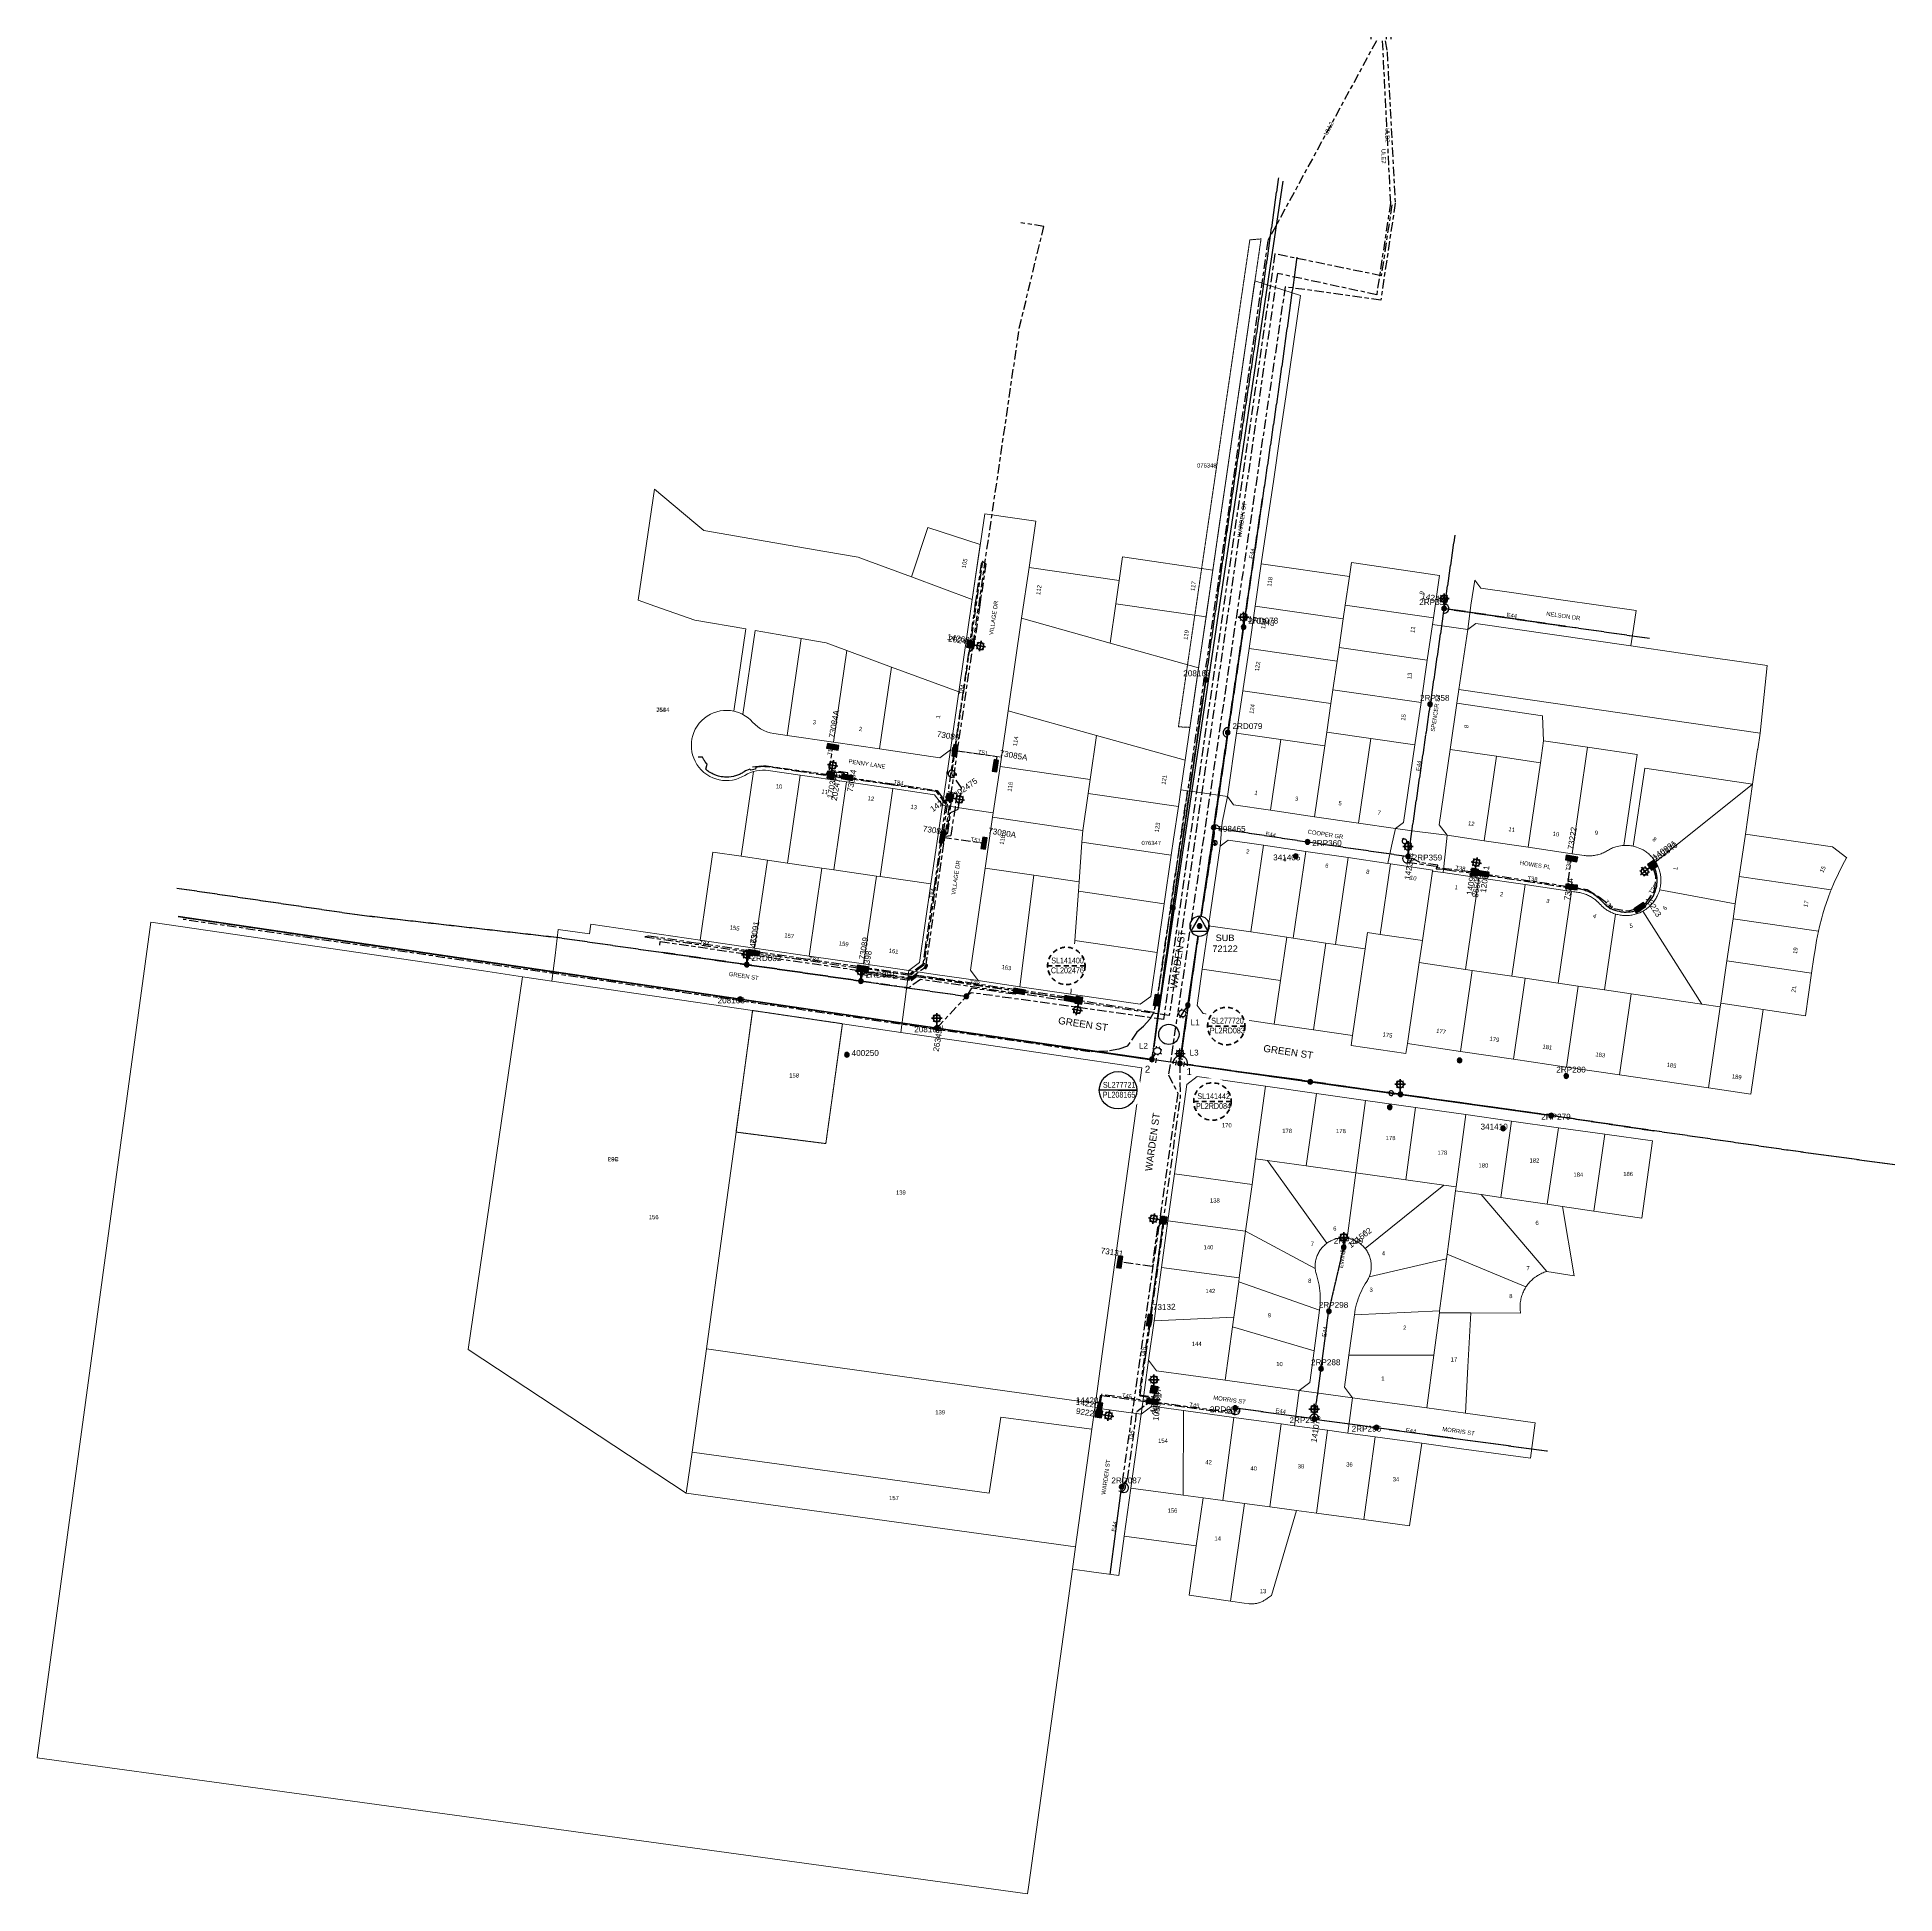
# Model space of a CAD drawing. Header units: metres. Extents: x 268848 to 269642, y 6084229 to 6085023.
import ezdxf
from ezdxf.enums import TextEntityAlignment as Align

# ---------------------------------------------------------------- set-up
doc = ezdxf.new("R2010")
doc.units = ezdxf.units.M
for name, pattern in [('Cable Exist OH', [1, 1, 0]), ('Cable Exist UG', [8.2, 4, -1.2, 1.8, -1.2]), ('Dash', [5, 3, -2]), ('HIDDEN', [0.375, 0.25, -0.125]), ('HIDDEN2', [0.1875, 0.125, -0.0625])]:
    doc.linetypes.add(name, pattern=pattern)
doc.layers.get('0').update_dxf_attribs({"color": 6})
for name, color, linetype, lineweight in [('Cadastre Buildings_SP_EXT', 9, 'Continuous', 5), ('Cadastre Land Parcels_SP_EXT', 9, 'Continuous', 5), ('Cadastre Other Property_SP_EXT', 9, 'HIDDEN', 5), ('Cadastre Roads_SP_EXT', 9, 'Continuous', 5)]:
    doc.layers.add(name, color=color, linetype=linetype, lineweight=lineweight)
for name, color, linetype in [('Equip_HV_EXT', 7, 'Continuous'), ('Equip_LV_EXT', 7, 'Continuous'), ('Equip_LV_NEW', 2, 'Continuous'), ('Equip_SP_LV_EXT', 7, 'Continuous'), ('Equip_SP_SL_EXT', 7, 'Continuous'), ('Equip_SP_SL_NEW', 2, 'Continuous'), ('Mains_HV_EXT', 7, 'Continuous'), ('Mains_LV_EXT', 7, 'Continuous'), ('Mains_LV_New_C23', 2, 'Continuous'), ('Mains_LV_NEW_Hardwired', 2, 'Continuous'), ('Mains_SL_EXT', 7, 'Continuous'), ('Mains_TR_EXT', 7, 'Continuous'), ('Notes', 7, 'Continuous'), ('Notes_SP_MISC', 7, 'Continuous'), ('OH_Details_SP_MISC', 7, 'Continuous'), ('Sub_SP_TR_HV_LV_EXT', 7, 'Continuous'), ('SupportsOH_SP_TR_HV_LV_SL_EXT', 7, 'Continuous'), ('SupportsUG_SP_HV_EXT', 7, 'Continuous'), ('SupportsUG_SP_LV_EXT', 7, 'Continuous'), ('SupportsUG_SP_LV_SL_EXT', 7, 'Continuous'), ('UG_Details_SP_MISC', 7, 'Continuous')]:
    doc.layers.add(name, color=color, linetype=linetype)
doc.styles.add('COLUMN_LABEL', font='arial.ttf')
doc.styles.add('iecARIAL', font='arial.ttf', dxfattribs={"height": 2})
doc.styles.add('PIT_LABEL', font='arial.ttf')
doc.styles.add('POLE_LABEL', font='arial.ttf')
doc.styles.add('SL_LABEL', font='arial.ttf')
doc.styles.get("Standard").update_dxf_attribs({"font": 'arial.ttf'})
doc.linetypes.add('Cable #', pattern='A,8,-0.1,["#",Standard,S=1.8,R=0,X=0.8,Y=-0.9],-3.3', length=11.4)
doc.linetypes.add('Cable 1A', pattern='A,7,-3,["/",Standard,S=1.5,R=0,X=-1.8,Y=-0.7],-0.001', length=10.001)
doc.linetypes.add('Cable E OH', pattern='A,9.4,["E",Standard,S=1.7,R=0,X=0,Y=-1],0', length=9.4)
doc.linetypes.add('IECLCABS1', pattern='A,7,-0.5,["/",Standard,S=1.5,R=0,X=0.2,Y=-0.7],-1.8', length=9.3)

# ---------------------------------------------------------------- blocks, each defined once
blk = doc.blocks.new('SUB_POLE_EXT')
blk.add_wipeout([(0, 4.22), (0.42, 4.2), (0.83, 4.14), (1.21, 4.05), (1.62, 3.9), (1.99, 3.72), (2.35, 3.51), (2.68, 3.26), (2.99, 2.99), (3.28, 2.66), (3.52, 2.34), (3.76, 1.92), (3.9, 1.62), (4.04, 1.23), (4.18, 0.63), (4.22, 0), (4.18, -0.61), (4.06, -1.15), (3.9, -1.62), (3.58, -2.24), (3.22, -2.73), (2.97, -3.01), (2.68, -3.26), (2.36, -3.5), (2, -3.72), (1.64, -3.89), (1.25, -4.03), (0.82, -4.14), (0.42, -4.2), (0, -4.22), (-0.41, -4.2), (-0.8, -4.15), (-1.21, -4.05), (-1.62, -3.9), (-1.99, -3.73), (-2.35, -3.51), (-2.68, -3.26), (-2.96, -3.02), (-3.23, -2.72), (-3.51, -2.35), (-3.71, -2.01), (-3.91, -1.6), (-4.05, -1.21), (-4.16, -0.76), (-4.22, -0.14), (-4.21, 0.39), (-4.14, 0.83), (-4.03, 1.27), (-3.9, 1.63), (-3.71, 2.02), (-3.5, 2.37), (-3.28, 2.67), (-2.99, 2.99), (-2.68, 3.27), (-2.33, 3.52), (-1.98, 3.73), (-1.63, 3.9), (-1.2, 4.05), (-0.78, 4.15), (-0.4, 4.21)])
blk.add_line((2.16, 0.48), (2.16, 0.48, 0))
blk.add_lwpolyline([(-4.22, 0, 1), (4.22, 0, 1)], format="xyb", close=True)
blk.add_lwpolyline([(2.14, 0.52), (0, 4.22), (-3.66, -2.11), (3.66, -2.11)], close=True)
for tag, height, flags, p in [('STREET_CODE', 0.2, 9, (1.5, 0)), ('ASSET_NUM', 3.5, 8, (2, 2)), ('CONSTRUCTED_VOLTAGE', 0.2, 9, (1.5, -0.2)), ('OPERATING_VOLTAGE', 0.2, 9, (1.5, -0.6)), ('OPERATED_BY', 0.2, 9, (1.5, -0.8)), ('ORIENTATION', 0.2, 9, (1.5, -1.2)), ('OWNED_BY', 0.2, 9, (1.5, -1.4)), ('SECONDARY_VOLTAGE', 0.2, 9, (1.5, -1.6)), ('STATE', 0.2, 9, (1.5, -1.8)), ('SUBSTATION_TYPE', 0.2, 9, (1.5, -2)), ('STREETNAME', 0.2, 9, (1.5, -2.8)), ('SUBURB', 0.2, 9, (1.5, -3)), ('Z', 0.2, 1, (1.5, -3.4)), ('NO_PHASES', 0.2, 9, (1.5, -0.4)), ('MAINTAINED_BY', 0.2, 9, (1.5, -1)), ('USAGE', 0.2, 9, (1.5, -2.2)), ('LEGEND', 0.2, 9, (1.5, -2.4)), ('LOCATION', 0.2, 9, (1.5, -2.6)), ('NOTES', 0.2, 9, (1.5, -3.2))]:
    blk.add_attdef(tag, text='', height=height, dxfattribs=dict(flags=flags)).set_placement(p, align=Align.MIDDLE_LEFT)
blk = doc.blocks.new('COLUMN_EXT')
blk.add_hatch(color=256).paths.add_polyline_path([(-1.49, 1.48), (-1.49, -1.49), (1.48, -1.49), (1.48, 1.48)])
blk.add_lwpolyline([(-1.49, -1.49), (1.48, -1.49), (1.48, 1.48), (-1.49, 1.48)], close=True)
for tag, height, style, flags, p in [('STRUCTURE_PLANT_NUMBER', 0.2, 'POLE_LABEL', 9, (1.81, 0.03)), ('ASSET_NUM', 2.5, 'COLUMN_LABEL', 8, (2, 2)), ('STREET_CODE', 0.2, 'COLUMN_LABEL', 9, (1.81, -0.2))]:
    blk.add_attdef(tag, text='', height=height, dxfattribs=dict(style=style, flags=flags)).set_placement(p, align=Align.MIDDLE_LEFT)
at = {"flags": 1}
blk.add_attdef('Z', (1.81, -2.35), '', height=0.2, dxfattribs=at)
at = {"flags": 9}
for tag, p in [('COLUMN_TYPE', (1.81, -0.4)), ('OWNED_BY', (1.81, -0.6)), ('STATE', (1.81, -0.8)), ('USAGE', (1.81, -1)), ('STREETNAME', (1.81, -1.6)), ('SUBURB', (1.81, -1.8)), ('LEGEND', (1.81, -1.2)), ('LOCATION', (1.81, -1.4)), ('NOTES', (1.81, -2))]:
    blk.add_attdef(tag, text='', height=0.2, dxfattribs=at).set_placement(p, align=Align.MIDDLE_LEFT)
blk = doc.blocks.new('PILLAR_EXT')
blk.add_hatch(color=256).paths.add_polyline_path([(-2.475, 0.99), (-2.475, -0.99), (2.475, -0.99), (2.475, 0.99)])
blk.add_lwpolyline([(-2.475, -0.99), (2.475, -0.99), (2.475, 0.99), (-2.475, 0.99)], close=True)
for tag, p, flags in [('OWNED_BY', (0, -0.2), 9), ('STATE', (0, -0.4), 9), ('SUPPORT_TYPE', (0, -0.6), 9), ('STREETNAME', (0, -1.8), 9), ('SUBURB', (0, -2), 1), ('USAGE', (0, -0.8), 9), ('LEGEND', (0, -1), 9), ('LOCATION', (0, -1.2), 9), ('NOTES', (0, -1.4), 9), ('PARENT', (0, -1.6), 9)]:
    blk.add_attdef(tag, p, '', height=0.2, dxfattribs=dict(flags=flags))
at = {"style": 'iecARIAL', "flags": 8}
blk.add_attdef('ASSET_NUM', (1.5, 3.5), '', height=2.5, dxfattribs=at)
blk = doc.blocks.new('LV_OH_LINKS_OPEN_EXT')
for p, q in [((-0.17, 4.97), (-0.17, 5.46)), ((-0.17, 3), (-0.17, 2.5)), ((0.17, 4.97), (0.17, 5.46)), ((0.17, 3), (0.17, 2.5))]:
    blk.add_line(p, q)
blk.add_lwpolyline([(0, 2.99, 1), (0, 4.98, 1)], format="xyb", close=True)
at = {"flags": 9}
for tag, p in [('ACTUAL_STATUS', (0, 0)), ('CONSTRUCTED_VOLTAGE', (0, -0.2)), ('OPERATING_VOLTAGE', (0, -0.6)), ('ORIENTATION', (0, -0.8)), ('OWNED_BY', (0, -1)), ('STATE', (0, -1.2)), ('SWITCH_TYPE', (0, -1.4)), ('NO_PHASES', (0, -0.4)), ('USAGE', (0, -1.6)), ('LEGEND', (0, -1.8)), ('NOTES', (0, -2))]:
    blk.add_attdef(tag, text='', height=0.2, dxfattribs=at).set_placement(p, align=Align.MIDDLE_LEFT)
at = {"flags": 1}
blk.add_attdef('Z', (0, 0), '', height=0.2, dxfattribs=at)
blk = doc.blocks.new('LV_OH_LINKS_CLOSED_EXT')
for p, q in [((-0.17, 4.97), (-0.17, 3)), ((0.17, 4.97), (0.17, 3))]:
    blk.add_line(p, q)
blk.add_lwpolyline([(0, 2.99, 1), (0, 4.98, 1)], format="xyb", close=True)
at = {"flags": 9}
for tag, p in [('ACTUAL_STATUS', (0, 0)), ('CONSTRUCTED_VOLTAGE', (0, -0.2)), ('OPERATING_VOLTAGE', (0, -0.6)), ('ORIENTATION', (0, -0.8)), ('OWNED_BY', (0, -1)), ('STATE', (0, -1.2)), ('SWITCH_TYPE', (0, -1.4)), ('NO_PHASES', (0, -0.4)), ('USAGE', (0, -1.6)), ('NOTES', (0, -1.8))]:
    blk.add_attdef(tag, text='', height=0.2, dxfattribs=at).set_placement(p, align=Align.MIDDLE_LEFT)
at = {"flags": 1}
blk.add_attdef('Z', (0, 0), '', height=0.2, dxfattribs=at)
blk = doc.blocks.new('SL_LANTERN_EXT')
at = {"lineweight": 40}
for p, q in [((-2.25, 4.22), (2.25, 4.22)), ((-1.46, 5.68), (-1.06, 5.28)), ((-1.46, 2.76), (-1.06, 3.16)), ((0, 1.97), (0, 6.47)), ((0, 0), (0, 2.72)), ((1.46, 5.68), (1.06, 5.28)), ((1.46, 2.76), (1.06, 3.16))]:
    blk.add_line(p, q, dxfattribs=at)
blk.add_circle((0, 4.22), 1.5, dxfattribs=at)
at = {"style": 'iecARIAL', "flags": 8}
blk.add_attdef('ASSET_NUM', (1.5, 1.5), '', height=2.5, dxfattribs=at)
for tag, p, height, flags in [('OPERATING_VOLTAGE', (0.98, -1.65), 0.2, 9), ('ORIENTATION', (0.98, -1.85), 0.2, 9), ('OWNED_BY', (0.98, -2.05), 0.2, 9), ('STATE', (0.98, -2.25), 0.2, 9), ('CONSTRUCTED_VOLTAGE', (0.98, -0.65), 0.2, 9), ('CONTROL_TYPE', (0.98, -0.85), 0.2, 9), ('LANTERN_PURPOSE', (0.98, -1.05), 0.2, 9), ('LANTERN_TYPE', (0.98, -1.25), 0.2, 9), ('NO_PHASES', (0.98, -1.45), 0.2, 9), ('USAGE', (0.98, -2.45), 0.2, 9), ('CEXIST', (0.98, -2.65), 0.2, 9), ('CNEW', (0.98, -2.85), 0.2, 9), ('CNUMBER', (0.98, -3.05), 0.2, 9), ('CREMOVE', (0.98, -3.25), 0.2, 9), ('CREPLACE', (0.98, -3.45), 0.2, 9), ('LKINGHEIGHT', (0.98, -3.65), 0.2, 9), ('LBRACKET', (0.98, -3.85), 0.2, 9), ('LBRACKETVOCAB', (0.98, -4.05), 0.2, 9), ('LCATEGORY', (0.98, -4.25), 0.2, 9), ('LCHARGE1', (0.98, -4.45), 0.2, 9), ('LCHARGE1PERCENT', (0.98, -4.65), 0.2, 9), ('LCHARGE2', (0.98, -4.85), 0.2, 9), ('LCHARGE2PERCENT', (0.98, -5.05), 0.2, 9), ('LCHARGE3', (0.98, -5.25), 0.2, 9), ('LCHARGE3PERCENT', (0.98, -5.45), 0.2, 9), ('LEXIST', (0.98, -5.65), 0.2, 9), ('LLAMP', (0.98, -5.85), 0.2, 9), ('LLAMPVOCAB', (0.98, -6.05), 0.2, 9), ('LMAST', (0.98, -6.25), 0.2, 9), ('LMASTVOCAB', (0.98, -6.45), 0.2, 9), ('LNEW', (0.98, -6.65), 0.2, 9), ('LANTNUMBER', (0.98, -6.85), 0.2, 9), ('LOUTREACH', (0.98, -7.25), 0.2, 9), ('LOUTREACHVOCAB', (0.98, -7.45), 0.2, 9), ('LRATECODE', (0.98, -7.65), 0.2, 9), ('LREMOVE', (0.98, -7.85), 0.2, 9), ('LREPLACE', (0.98, -8.05), 0.2, 9), ('LNUMBER', (2.18, -3.25), 2.5, 8), ('STREETNAME', (0.98, -9.25), 0.2, 9), ('SUBURB', (0.98, -9.45), 0.2, 1), ('LTYPE', (0.98, -8.25), 0.2, 9), ('LTYPEVOCAB', (0.98, -8.45), 0.2, 9), ('LEGEND', (0.98, -8.65), 0.2, 9), ('LOCATION', (0.98, -8.85), 0.2, 9), ('NOTES', (0.98, -9.05), 0.2, 9)]:
    blk.add_attdef(tag, p, '', height=height, dxfattribs=dict(flags=flags))
blk = doc.blocks.new('POLE_EXT')
blk.add_hatch(color=256).paths.add_polyline_path([(-1, 0, 1), (1, 0, 1)])
blk.add_lwpolyline([(-1, 0, 1), (1, 0, 1)], format="xyb", close=True)
for tag, height, flags, p in [('pNumber', 2.5, 8, (-17.84, 2.07)), ('OWNED_BY', 0.2, 9, (1.35, -0.4)), ('SPECIAL_USE', 0.2, 9, (1.35, -0.8)), ('STATE', 0.2, 9, (1.35, -1)), ('cLV', 0.2, 9, (1.35, -1.4)), ('hDepth', 0.2, 9, (1.35, -1.6)), ('hDia', 0.2, 9, (1.35, -1.8)), ('cHV', 0.2, 9, (1.35, -2)), ('cLinedev', 0.2, 9, (1.35, -3.4)), ('pExisting', 0.2, 9, (1.35, -3.8)), ('pFooting', 0.2, 9, (1.35, -4.4)), ('pNew', 0.2, 9, (1.35, -4.6)), ('pRelocate', 0.2, 9, (1.35, -5)), ('pRemove', 0.2, 9, (1.35, -5.2)), ('pReplace', 0.2, 9, (1.35, -5.4)), ('pStay', 0.2, 9, (1.35, -5.6)), ('pType', 0.2, 9, (1.35, -5.8)), ('cspan', 0.2, 9, (1.35, -6)), ('STREETNAME', 0.2, 9, (1.35, -6.2)), ('SUBURB', 0.2, 9, (1.35, -6.4)), ('OPERATED_BY', 0.2, 9, (1.36, -7.01)), ('PARENT', 0.2, 9, (1.35, -0.6)), ('USAGE', 0.2, 9, (1.35, -1.2)), ('LBRACKET', 0.2, 9, (1.35, -2.2)), ('LExisting', 0.2, 9, (1.35, -2.4)), ('LANTNUMBER', 0.2, 9, (1.35, -2.6)), ('LOther', 0.2, 9, (1.35, -2.8)), ('LRemove', 0.2, 9, (1.35, -3)), ('LEGEND', 0.2, 9, (1.35, -3.2)), ('LOCATION', 0.2, 9, (1.35, -3.6)), ('PFNUMBER', 0.2, 9, (1.35, -4)), ('NEWPFNUMBER', 0.2, 9, (1.35, -4.2)), ('NOTES', 0.2, 9, (1.35, -6.6)), ('MAINTAINED_BY', 0.2, 9, (1.36, -6.81))]:
    blk.add_attdef(tag, text='', height=height, dxfattribs=dict(flags=flags)).set_placement(p, align=Align.MIDDLE_LEFT)
at = {"style": 'POLE_LABEL'}
for tag, height, flags, p in [('STRUCTURE_PLANT_NUMBER', 0.2, 9, (1.35, 0.03)), ('ASSET_NUM', 2.5, 8, (2, 2)), ('STREET_CODE', 0.2, 9, (1.35, -0.2))]:
    blk.add_attdef(tag, text='', height=height, dxfattribs=dict(at, flags=flags)).set_placement(p, align=Align.MIDDLE_LEFT)
at = {"flags": 1}
blk.add_attdef('Z', (1.35, -7.33), '', height=0.2, dxfattribs=at)
blk = doc.blocks.new('HV_STJ_EXT')
h = blk.add_hatch(color=256)
edge = h.paths.add_edge_path()
edge.add_ellipse((-0.59, 0.13), major_axis=(0.226, 0.226), ratio=1, start_angle=44.99996, end_angle=135)
edge.add_line((-0.91, 0.13), (-0.91, -0.13))
edge.add_ellipse((-0.59, -0.13), major_axis=(0.226, 0.226), ratio=1, start_angle=134.99996, end_angle=225)
edge.add_line((-0.59, -0.45), (0.59, -0.45))
edge.add_ellipse((0.59, -0.13), major_axis=(-0.226, 0.226), ratio=1, start_angle=134.99996, end_angle=225)
edge.add_line((0.91, -0.13), (0.91, 0.13))
edge.add_ellipse((0.59, 0.13), major_axis=(-0.226, 0.226), ratio=1, start_angle=224.99996, end_angle=315)
edge.add_line((0.59, 0.45), (-0.59, 0.45))
blk.add_lwpolyline([(-0.91, 0.13), (-0.91, -0.13, 0.414214), (-0.59, -0.45), (0.59, -0.45, 0.414214), (0.91, -0.13), (0.91, 0.13, 0.414214), (0.59, 0.45), (-0.59, 0.45, 0.414214)], format="xyb", close=True)
for tag, flags, p in [('ORIENTATION', 9, (1.5, 0)), ('Z', 1, (1.5, -0.8)), ('USAGE', 9, (1.5, -0.2)), ('LEGEND', 9, (1.5, -0.4)), ('NOTES', 9, (1.5, -0.6))]:
    blk.add_attdef(tag, text='', height=0.2, dxfattribs=dict(flags=flags)).set_placement(p, align=Align.MIDDLE_LEFT)
blk = doc.blocks.new('LV_UG_LINKS_OPEN_EXT')
blk.add_wipeout([(-0.25, 1.47), (-0.43, 1.43), (-0.61, 1.36), (-0.77, 1.28), (-0.93, 1.17), (-1.07, 1.05), (-1.19, 0.9), (-1.29, 0.75), (-1.38, 0.58), (-1.44, 0.4), (-1.48, 0.22), (-1.49, 0.03), (-1.49, -0.16), (-1.45, -0.34), (-1.4, -0.52), (-1.32, -0.69), (-1.23, -0.85), (-1.11, -1), (-0.98, -1.13), (-0.83, -1.24), (-0.66, -1.34), (-0.49, -1.41), (-0.31, -1.46), (-0.13, -1.49), (0.06, -1.49), (0.25, -1.47), (0.43, -1.43), (0.61, -1.36), (0.77, -1.28), (0.93, -1.17), (1.07, -1.05), (1.19, -0.9), (1.29, -0.75), (1.38, -0.58), (1.44, -0.4), (1.48, -0.22), (1.49, -0.03), (1.49, 0.16), (1.45, 0.34), (1.4, 0.52), (1.32, 0.69), (1.23, 0.85), (1.11, 1), (0.98, 1.13), (0.83, 1.24), (0.66, 1.34), (0.49, 1.41), (0.31, 1.46), (0.13, 1.49), (-0.06, 1.49)])
for p, q in [((-0.25, 1.47), (-0.25, 2.22)), ((0.25, 1.47), (0.25, 2.22)), ((-0.25, -1.47), (-0.25, -2.22)), ((0.25, -1.47), (0.25, -2.22))]:
    blk.add_line(p, q)
blk.add_lwpolyline([(0, -1.49, 1), (0, 1.49, 1)], format="xyb", close=True)
at = {"flags": 9}
for tag, p in [('ACTUAL_STATUS', (0, 0)), ('CONSTRUCTED_VOLTAGE', (0, -0.2)), ('OPERATING_VOLTAGE', (0, -0.6)), ('ORIENTATION', (0, -0.8)), ('STATE', (0, -1)), ('SWITCH_TYPE', (0, -1.2)), ('NO_PHASES', (0, -0.4)), ('USAGE', (0, -1.4)), ('NOTES', (0, -1.6))]:
    blk.add_attdef(tag, text='', height=0.2, dxfattribs=at).set_placement(p, align=Align.MIDDLE_LEFT)
at = {"flags": 1}
blk.add_attdef('Z', (0, 0), '', height=0.2, dxfattribs=at)
blk = doc.blocks.new('End Shackle_EXT')
blk.add_wipeout([(0, 0.25), (1.81, 0.25), (1.82, -0.25), (0, -0.25)])
blk.add_line((1.81, -1), (1.81, 1))
at = {"flags": 1}
blk.add_attdef('Z', (0, 0), '', height=0.2, dxfattribs=at)
at = {"flags": 9}
for tag, p in [('CONNECTOR_TYPE', (0, 0)), ('CONSTRUCTED_VOLTAGE', (0, -0.2)), ('OPERATING_VOLTAGE', (0, -0.6)), ('ORIENTATION', (0, -0.8)), ('OWNED_BY', (0, -1)), ('STATE', (0, -1.2)), ('NO_PHASES', (0, -0.4)), ('USAGE', (0, -1.4)), ('NOTES', (0, -1.6))]:
    blk.add_attdef(tag, text='', height=0.2, dxfattribs=at).set_placement(p, align=Align.MIDDLE_LEFT)
blk = doc.blocks.new('PIT_EXT')
blk.add_hatch(color=256).paths.add_polyline_path([(-2.47, 0.99), (2.47, 0.99), (2.47, -0.99), (-2.47, -0.99)])
at = {"lineweight": -3}
blk.add_lwpolyline([(-2.47, 0.99), (2.47, 0.99), (2.47, -0.99), (-2.47, -0.99)], close=True, dxfattribs=at)
at = {"flags": 1}
blk.add_attdef('Z', (0, 0), '', height=0.2, dxfattribs=at)
at = {"style": 'PIT_LABEL'}
for tag, height, flags, p in [('ASSET_NUM', 2.5, 8, (2, 2)), ('STREET_CODE', 0.2, 9, (0, -0.2))]:
    blk.add_attdef(tag, text='', height=height, dxfattribs=dict(at, flags=flags)).set_placement(p, align=Align.MIDDLE_LEFT)
at = {"flags": 9}
for tag, p in [('OWNED_BY', (0, -0.4)), ('STATE', (0, -0.6)), ('SUPPORT_TYPE', (0, -0.8)), ('USAGE', (0, -1)), ('LOCATION', (0, -1.2)), ('NOTES', (0, -1.4))]:
    blk.add_attdef(tag, text='', height=0.2, dxfattribs=at).set_placement(p, align=Align.MIDDLE_LEFT)
blk = doc.blocks.new('CONNECTOR_NODE_EXT')
h = blk.add_hatch(color=256)
edge = h.paths.add_edge_path()
edge.add_arc((0, 0), 0.5, 0, 360)
blk.add_circle((0, 0), 0.5)
at = {"flags": 1}
blk.add_attdef('Z', (0, 0), '', height=0.2, dxfattribs=at)
at = {"flags": 9}
for tag, p in [('CONNECTOR_TYPE', (0, 0)), ('CONSTRUCTED_VOLTAGE', (0, -0.2)), ('OPERATING_VOLTAGE', (0, -0.6)), ('ORIENTATION', (0, -0.8)), ('SUBTYPE', (0, -1)), ('NO_PHASES', (0, -0.4)), ('USAGE', (0, -1.2)), ('NOTES', (0, -1.4))]:
    blk.add_attdef(tag, text='', height=0.2, dxfattribs=at).set_placement(p, align=Align.MIDDLE_LEFT)
blk = doc.blocks.new('SLANTERN_NUM_EXT')
blk.add_wipeout([(-0.31, 10), (-0.94, 9.96), (-1.57, 9.88), (-2.18, 9.76), (-2.79, 9.61), (-3.39, 9.41), (-3.97, 9.18), (-4.54, 8.91), (-5.09, 8.61), (-5.62, 8.27), (-6.13, 7.91), (-6.62, 7.5), (-7.07, 7.07), (-7.5, 6.62), (-7.91, 6.13), (-8.27, 5.62), (-8.61, 5.09), (-8.91, 4.54), (-9.18, 3.97), (-9.41, 3.39), (-9.61, 2.79), (-9.76, 2.18), (-9.88, 1.57), (-9.96, 0.94), (-10, 0.31), (-10, -0.31), (-9.96, -0.94), (-9.88, -1.57), (-9.76, -2.18), (-9.61, -2.79), (-9.41, -3.39), (-9.18, -3.97), (-8.91, -4.54), (-8.61, -5.09), (-8.27, -5.62), (-7.91, -6.13), (-7.5, -6.62), (-7.07, -7.07), (-6.62, -7.5), (-6.13, -7.91), (-5.62, -8.27), (-5.09, -8.61), (-4.54, -8.91), (-3.97, -9.18), (-3.39, -9.41), (-2.79, -9.61), (-2.18, -9.76), (-1.57, -9.88), (-0.94, -9.96), (-0.31, -10), (0.31, -10), (0.94, -9.96), (1.57, -9.88), (2.18, -9.76), (2.79, -9.61), (3.39, -9.41), (3.97, -9.18), (4.54, -8.91), (5.09, -8.61), (5.62, -8.27), (6.13, -7.91), (6.62, -7.5), (7.07, -7.07), (7.5, -6.62), (7.91, -6.13), (8.27, -5.62), (8.61, -5.09), (8.91, -4.54), (9.18, -3.97), (9.41, -3.39), (9.61, -2.79), (9.76, -2.18), (9.88, -1.57), (9.96, -0.94), (10, -0.31), (10, 0.31), (9.96, 0.94), (9.88, 1.57), (9.76, 2.18), (9.61, 2.79), (9.41, 3.39), (9.18, 3.97), (8.91, 4.54), (8.61, 5.09), (8.27, 5.62), (7.91, 6.13), (7.5, 6.62), (7.07, 7.07), (6.62, 7.5), (6.13, 7.91), (5.62, 8.27), (5.09, 8.61), (4.54, 8.91), (3.97, 9.18), (3.39, 9.41), (2.79, 9.61), (2.18, 9.76), (1.57, 9.88), (0.94, 9.96), (0.31, 10)])
at = {"linetype": 'Dash', "lineweight": 40, "ltscale": 0.7}
blk.add_line((8, 0), (-8, 0), dxfattribs=at)
blk.add_circle((0, 0), 8, dxfattribs=at)
at = {"lineweight": 40, "width": 0.7}
for tag, p in [('SNUMBER', (0.51, 1.05)), ('CNUMBER', (0.44, -3.15))]:
    blk.add_attdef(tag, text='', height=2.5, dxfattribs=at).set_placement(p, align=Align.CENTER)
at = {"lineweight": 40, "flags": 1}
blk.add_attdef('Z', (0, 0), '', height=0.2, dxfattribs=at)
blk = doc.blocks.new('SL_LANTERN_REPLACE_NEW')
for tag, flags, p in [('CEXIST', 9, (1.5, -2.6)), ('CNEW', 9, (1.5, -2.8)), ('CNUMBER', 9, (1.5, -3)), ('CREMOVE', 9, (1.5, -3.2)), ('CREPLACE', 9, (1.5, -3.4)), ('USAGE', 9, (1.5, -2.4)), ('LKINGHEIGHT', 9, (1.5, -3.6)), ('LBRACKET', 9, (1.5, -3.8)), ('LBRACKETVOCAB', 9, (1.5, -4)), ('LCATEGORY', 9, (1.5, -4.2)), ('LCHARGE1', 9, (1.5, -4.4)), ('LCHARGE1PERCENT', 9, (1.5, -4.6)), ('LCHARGE2', 9, (1.5, -4.8)), ('LCHARGE2PERCENT', 9, (1.5, -5)), ('LCHARGE3', 9, (1.5, -5.2)), ('LCHARGE3PERCENT', 9, (1.5, -5.4)), ('LEXIST', 9, (1.5, -5.6)), ('LLAMP', 9, (1.5, -5.8)), ('LLAMPVOCAB', 9, (1.5, -6)), ('LMAST', 9, (1.5, -6.2)), ('LMASTVOCAB', 9, (1.5, -6.4)), ('LNEW', 9, (1.5, -6.6)), ('LOUTREACH', 9, (1.5, -7.2)), ('LOUTREACHVOCAB', 9, (1.5, -7.4)), ('LRATECODE', 9, (1.5, -7.6)), ('LREMOVE', 9, (1.5, -7.8)), ('LREPLACE', 9, (1.5, -8)), ('SUBURB', 9, (1.5, -12.6)), ('STREETNAME', 9, (1.5, -12.8)), ('Z', 1, (1.5, -13.4)), ('LTYPE', 9, (1.5, -8.2)), ('LTYPEVOCAB', 9, (1.5, -8.4)), ('LEGEND', 9, (1.5, -8.6)), ('NEW_LKINGHEIGHT', 9, (1.5, -8.8)), ('NEW_LBRACKET', 9, (1.5, -9)), ('NEW_LBRACKETVOCAB', 9, (1.5, -9.2)), ('NEW_LCATEGORY', 9, (1.5, -9.4)), ('NEW_LCHARGE1', 9, (1.5, -9.6)), ('NEW_LCHARGE1PERCENT', 9, (1.5, -9.8)), ('NEW_LCHARGE2', 9, (1.5, -10)), ('NEW_LCHARGE2PERCENT', 9, (1.5, -10.2)), ('NEW_LCHARGE3', 9, (1.5, -10.4)), ('NEW_LCHARGE3PERCENT', 9, (1.5, -10.6)), ('NEW_LLAMP', 9, (1.5, -10.8)), ('NEW_LLAMPVOCAB', 9, (1.5, -11)), ('NEW_LMAST', 9, (1.5, -11.2)), ('NEW_LMASTVOCAB', 9, (1.5, -11.4)), ('NEW_LOUTREACH', 9, (1.5, -11.6)), ('NEW_LOUTREACHVOCAB', 9, (1.5, -11.8)), ('NEW_LRATECODE', 9, (1.5, -12)), ('NEW_LTYPE', 9, (1.5, -12.2)), ('NEW_LTYPEVOCAB', 9, (1.5, -12.4)), ('LOCATION', 9, (1.5, -13)), ('NOTES', 9, (1.5, -13.2))]:
    blk.add_attdef(tag, text='', height=0.2, dxfattribs=dict(flags=flags)).set_placement(p, align=Align.MIDDLE_LEFT)
at = {"flags": 9}
blk.add_attdef('LANTNUMBER', (1.5, -6.91), '', height=0.2, dxfattribs=at)
blk.add_wipeout([(0, 6.47), (1.46, 5.68), (2.25, 4.22), (1.46, 2.76), (0, 1.86), (-1.46, 2.76), (-2.25, 4.22), (-1.46, 5.68)])
for p, q in [((-2.25, 4.22), (-1.5, 4.22)), ((-1.46, 5.68), (-1.06, 5.28)), ((-1.46, 2.76), (-1.06, 3.16)), ((0, 2.72), (0, 6.47)), ((0, 0), (0, 2.72)), ((0, 0), (0, 0)), ((1.46, 5.68), (1.06, 5.28)), ((1.46, 2.76), (1.06, 3.16)), ((1.5, 4.22), (2.25, 4.22))]:
    blk.add_line(p, q)
blk.add_circle((0, 4.22), 1.5)
for tag, height, flags, p in [('STREET_CODE', 0.2, 9, (1.5, 0)), ('ASSET_NUM', 2.5, 8, (2, 2)), ('CONSTRUCTED_VOLTAGE', 0.2, 9, (1.5, -0.2)), ('CONTROL_TYPE', 0.2, 9, (1.5, -0.4)), ('OPERATING_VOLTAGE', 0.2, 9, (1.5, -1.2)), ('ORIENTATION', 0.2, 9, (1.5, -1.4)), ('OWNED_BY', 0.2, 9, (1.5, -1.6)), ('OPERATED_BY', 0.2, 9, (1.5, -1.8)), ('STATE', 0.2, 9, (1.5, -2.2)), ('LANTERN_PURPOSE', 0.2, 9, (1.5, -0.6)), ('LANTERN_TYPE', 0.2, 9, (1.5, -0.8)), ('NO_PHASES', 0.2, 9, (1.5, -1)), ('MAINTAINED_BY', 0.2, 9, (1.5, -2)), ('LNUMBER', 2.5, 8, (1.5, -1.38))]:
    blk.add_attdef(tag, text='', height=height, dxfattribs=dict(flags=flags)).set_placement(p, align=Align.MIDDLE_LEFT)
blk = doc.blocks.new('SL_LANTERN_NEW')
at = {"flags": 9}
for tag, p in [('CEXIST', (0, -2.4)), ('CNEW', (0, -2.6)), ('CNUMBER', (0, -2.8)), ('CREMOVE', (0, -3)), ('CREPLACE', (0, -3.2)), ('LKINGHEIGHT', (0, -3.4)), ('LBRACKET', (0, -3.6)), ('LBRACKETVOCAB', (0, -3.8)), ('LCATEGORY', (0, -4)), ('LCHARGE1', (0, -4.2)), ('LCHARGE1PERCENT', (0, -4.4)), ('LCHARGE2', (0, -4.6)), ('LCHARGE2PERCENT', (0, -4.8)), ('LCHARGE3', (0, -5)), ('LCHARGE3PERCENT', (0, -5.2)), ('LEXIST', (0, -5.4)), ('LLAMP', (0, -5.6)), ('LLAMPVOCAB', (0, -5.8)), ('LMAST', (0, -6)), ('LMASTVOCAB', (0, -6.2)), ('LNEW', (0, -6.4)), ('LANTNUMBER', (0, -6.6)), ('LOUTREACH', (0, -7)), ('LOUTREACHVOCAB', (0, -7.2)), ('LRATECODE', (0, -7.4)), ('LREMOVE', (0, -7.6)), ('LREPLACE', (0, -7.8)), ('LTYPE', (0, -8)), ('SUBURB', (0, -8.6)), ('STREETNAME', (0, -8.8)), ('LTYPEVOCAB', (0, -8.2)), ('LEGEND', (0, -8.4)), ('LOCATION', (0, -9)), ('NOTES', (0, -9.2)), ('MAINTAINED_BY', (0, -9.86))]:
    blk.add_attdef(tag, text='', height=0.2, dxfattribs=at).set_placement(p, align=Align.MIDDLE_LEFT)
blk.add_attdef('OPERATED_BY', (0, -9.61), '', height=0.2, dxfattribs=at)
blk.add_wipeout([(0, 6.47), (1.46, 5.68), (2.25, 4.22), (1.46, 2.76), (0, 1.86), (-1.46, 2.76), (-2.25, 4.22), (-1.46, 5.68)])
for p, q in [((-2.25, 4.22), (-1.5, 4.22)), ((-1.46, 5.68), (-1.06, 5.28)), ((-1.46, 2.76), (-1.06, 3.16)), ((0, 5.72), (0, 6.47)), ((0, 0), (0, 2.72)), ((0, 0), (0, 0)), ((1.46, 5.68), (1.06, 5.28)), ((1.46, 2.76), (1.06, 3.16)), ((1.5, 4.22), (2.25, 4.22))]:
    blk.add_line(p, q)
blk.add_circle((0, 4.22), 1.5)
at = {"flags": 1}
blk.add_attdef('Z', (0, 0), '', height=0.2, dxfattribs=at)
at = {"style": 'SL_LABEL'}
for tag, height, flags, p in [('ASSET_NUM', 2.5, 8, (2, 2)), ('STREET_CODE', 0.2, 9, (0, -0.2))]:
    blk.add_attdef(tag, text='', height=height, dxfattribs=dict(at, flags=flags)).set_placement(p, align=Align.MIDDLE_LEFT)
for tag, height, flags, p in [('CONSTRUCTED_VOLTAGE', 0.2, 9, (0, -0.4)), ('CONTROL_TYPE', 0.2, 9, (0, -0.6)), ('OPERATING_VOLTAGE', 0.2, 9, (0, -1.4)), ('ORIENTATION', 0.2, 9, (0, -1.6)), ('OWNED_BY', 0.2, 9, (0, -1.8)), ('STATE', 0.2, 9, (0, -2)), ('LANTERN_PURPOSE', 0.2, 9, (0, -0.8)), ('LANTERN_TYPE', 0.2, 9, (0, -1)), ('NO_PHASES', 0.2, 9, (0, -1.2)), ('USAGE', 0.2, 9, (0, -2.2)), ('LNUMBER', 2.5, 8, (1.2, -2.8))]:
    blk.add_attdef(tag, text='', height=height, dxfattribs=dict(flags=flags)).set_placement(p, align=Align.MIDDLE_LEFT)
blk = doc.blocks.new('SL_LANTERN_DEL')
for p, q in [((-2.25, 4.22), (2.25, 4.22)), ((1.46, 2.76), (-1.46, 5.68)), ((-1.46, 2.76), (1.46, 5.68)), ((0, 1.97), (0, 6.47)), ((0, 0), (0, 2.72)), ((0, 0), (0, 0))]:
    blk.add_line(p, q)
blk.add_circle((0, 4.22), 1.5)
for tag, p, height, flags in [('CONSTRUCTED_VOLTAGE', (0, -0.2), 0.2, 9), ('CONTROL_TYPE', (0, -0.4), 0.2, 9), ('OPERATING_VOLTAGE', (0, -1.2), 0.2, 9), ('ORIENTATION', (0, -1.4), 0.2, 9), ('OWNED_BY', (0, -1.6), 0.2, 9), ('STATE', (0, -1.8), 0.2, 9), ('CEXIST', (0, -2.2), 0.2, 9), ('CNEW', (0, -2.4), 0.2, 9), ('CNUMBER', (0, -2.6), 0.2, 9), ('CREMOVE', (0, -2.8), 0.2, 9), ('CREPLACE', (0, -3), 0.2, 9), ('LANTERN_PURPOSE', (0, -0.6), 0.2, 9), ('LANTERN_TYPE', (0, -0.8), 0.2, 9), ('NO_PHASES', (0, -1), 0.2, 9), ('USAGE', (0, -2), 0.2, 9), ('LKINGHEIGHT', (0, -3.2), 0.2, 9), ('LBRACKET', (0, -3.4), 0.2, 9), ('LBRACKETVOCAB', (0, -3.6), 0.2, 9), ('LCATEGORY', (0, -3.8), 0.2, 9), ('LCHARGE1', (0, -4), 0.2, 9), ('LCHARGE1PERCENT', (0, -4.2), 0.2, 9), ('LCHARGE2', (0, -4.4), 0.2, 9), ('LCHARGE2PERCENT', (0, -4.6), 0.2, 9), ('LCHARGE3', (0, -4.8), 0.2, 9), ('LCHARGE3PERCENT', (0, -5), 0.2, 9), ('LEXIST', (0, -5.2), 0.2, 9), ('LLAMP', (0, -5.4), 0.2, 9), ('LLAMPVOCAB', (0, -5.6), 0.2, 9), ('LMAST', (0, -5.8), 0.2, 9), ('LMASTVOCAB', (0, -6), 0.2, 9), ('LNEW', (0, -6.2), 0.2, 9), ('LANTNUMBER', (0, -6.4), 0.2, 9), ('LOUTREACH', (0, -6.8), 0.2, 9), ('LOUTREACHVOCAB', (0, -7), 0.2, 9), ('LRATECODE', (0, -7.2), 0.2, 9), ('LREMOVE', (0, -7.4), 0.2, 9), ('LREPLACE', (0, -7.6), 0.2, 9), ('LTYPE', (0, -7.8), 0.2, 9), ('LTYPEVOCAB', (0, -8), 0.2, 9), ('LNUMBER', (1.2, -2.8), 2.5, 8), ('STREETNAME', (0, -8.8), 0.2, 9), ('SUBURB', (0, -9), 0.2, 1), ('LEGEND', (0, -8.2), 0.2, 9), ('LOCATION', (0, -8.4), 0.2, 9), ('NOTES', (0, -8.6), 0.2, 9)]:
    blk.add_attdef(tag, p, '', height=height, dxfattribs=dict(flags=flags))
at = {"style": 'iecARIAL', "flags": 8}
blk.add_attdef('ASSET_NUM', (1.5, 1.5), '', height=2.5, dxfattribs=at)
blk = doc.blocks.new('SLANTERN_NUM_NEW')
blk.add_wipeout([(-0.31, 10), (-0.94, 9.96), (-1.57, 9.88), (-2.18, 9.76), (-2.79, 9.61), (-3.39, 9.41), (-3.97, 9.18), (-4.54, 8.91), (-5.09, 8.61), (-5.62, 8.27), (-6.13, 7.91), (-6.62, 7.5), (-7.07, 7.07), (-7.5, 6.62), (-7.91, 6.13), (-8.27, 5.62), (-8.61, 5.09), (-8.91, 4.54), (-9.18, 3.97), (-9.41, 3.39), (-9.61, 2.79), (-9.76, 2.18), (-9.88, 1.57), (-9.96, 0.94), (-10, 0.31), (-10, -0.31), (-9.96, -0.94), (-9.88, -1.57), (-9.76, -2.18), (-9.61, -2.79), (-9.41, -3.39), (-9.18, -3.97), (-8.91, -4.54), (-8.61, -5.09), (-8.27, -5.62), (-7.91, -6.13), (-7.5, -6.62), (-7.07, -7.07), (-6.62, -7.5), (-6.13, -7.91), (-5.62, -8.27), (-5.09, -8.61), (-4.54, -8.91), (-3.97, -9.18), (-3.39, -9.41), (-2.79, -9.61), (-2.18, -9.76), (-1.57, -9.88), (-0.94, -9.96), (-0.31, -10), (0.31, -10), (0.94, -9.96), (1.57, -9.88), (2.18, -9.76), (2.79, -9.61), (3.39, -9.41), (3.97, -9.18), (4.54, -8.91), (5.09, -8.61), (5.62, -8.27), (6.13, -7.91), (6.62, -7.5), (7.07, -7.07), (7.5, -6.62), (7.91, -6.13), (8.27, -5.62), (8.61, -5.09), (8.91, -4.54), (9.18, -3.97), (9.41, -3.39), (9.61, -2.79), (9.76, -2.18), (9.88, -1.57), (9.96, -0.94), (10, -0.31), (10, 0.31), (9.96, 0.94), (9.88, 1.57), (9.76, 2.18), (9.61, 2.79), (9.41, 3.39), (9.18, 3.97), (8.91, 4.54), (8.61, 5.09), (8.27, 5.62), (7.91, 6.13), (7.5, 6.62), (7.07, 7.07), (6.62, 7.5), (6.13, 7.91), (5.62, 8.27), (5.09, 8.61), (4.54, 8.91), (3.97, 9.18), (3.39, 9.41), (2.79, 9.61), (2.18, 9.76), (1.57, 9.88), (0.94, 9.96), (0.31, 10)])
at = {"linetype": 'Continuous'}
blk.add_line((8, 0), (-8, 0), dxfattribs=at)
blk.add_line((0, 0), (8, 0))
blk.add_circle((0, 0), 8, dxfattribs=at)
at = {"width": 0.7}
for tag, p in [('SNUMBER', (0.51, 1.05)), ('CNUMBER', (0.44, -3.15))]:
    blk.add_attdef(tag, text='', height=2.5, dxfattribs=at).set_placement(p, align=Align.CENTER)
at = {"flags": 1}
blk.add_attdef('Z', (0, 0), '', height=0.2, dxfattribs=at)
blk = doc.blocks.new('LV_End Shackle_NEW')
blk.add_wipeout([(-0.25, 0), (-0.25, 1.81), (0.25, 1.82), (0.25, 0)])
blk.add_line((1, 1.81), (-1, 1.81))
for tag, flags, p in [('CONNECTOR_TYPE', 9, (1.5, 0)), ('CONSTRUCTED_VOLTAGE', 9, (1.5, -0.2)), ('OPERATING_VOLTAGE', 9, (1.5, -0.6)), ('ORIENTATION', 9, (1.5, -0.8)), ('OWNED_BY', 9, (1.5, -1)), ('OPERATED_BY', 9, (1.5, -1.2)), ('STATE', 9, (1.5, -1.6)), ('Z', 1, (1.5, -2.2)), ('NO_PHASES', 9, (1.5, -0.4)), ('MAINTAINED_BY', 9, (1.5, -1.4)), ('USAGE', 9, (1.5, -1.8)), ('NOTES', 9, (1.5, -2))]:
    blk.add_attdef(tag, text='', height=0.2, dxfattribs=dict(flags=flags)).set_placement(p, align=Align.MIDDLE_LEFT)
blk = doc.blocks.new('BOND POINT')
blk.add_hatch(color=256).paths.add_polyline_path([(-1, 0, 1), (1, 0, 1)])
blk.add_lwpolyline([(-1, 0, 1), (1, 0, 1)], format="xyb", close=True)

msp = doc.modelspace()

# ---------------------------------------------------------------- linework, layer by layer
at = {"layer": 'Cadastre Buildings_SP_EXT', "linetype": 'Continuous'}
msp.add_lwpolyline([(269323.96, 6084612.98), (269326.7, 6084631.78), (269291.43, 6084636.92), (269289.73, 6084613.92), (269319.42, 6084609.6), (269323.96, 6084612.98)], close=True, dxfattribs=at)
at = {"layer": 'Cadastre Land Parcels_SP_EXT', "linetype": 'Continuous'}
for points in [[(269128.56, 6084815.76), (269111.61, 6084829.93), (269104.67, 6084782.45), (269111.78, 6084779.94), (269128.92, 6084773.88), (269150.76, 6084770.11), (269145.64, 6084734.94), (269146.14, 6084734.82), (269146.64, 6084734.69), (269147.13, 6084734.54), (269147.61, 6084734.37), (269148.09, 6084734.18), (269148.56, 6084733.98), (269149.03, 6084733.77), (269149.48, 6084733.53), (269154.71, 6084769.43), (269174.43, 6084766.03), (269185.1, 6084764.18), (269193.9, 6084760.93), (269213.08, 6084753.83), (269241.86, 6084743.19), (269247.61, 6084782.79), (269221.61, 6084792.4), (269203.42, 6084799.13), (269198.83, 6084800.83), (269184.52, 6084803.3), (269165.53, 6084806.58), (269146.72, 6084809.83), (269132.79, 6084812.23), (269128.56, 6084815.76)], [(269251.01, 6084806.19), (269228.64, 6084813.58), (269221.61, 6084792.4), (269247.61, 6084782.79), (269251.01, 6084806.19)], [(269309, 6084780.91), (269310.44, 6084790.83), (269271.87, 6084796.44), (269268.7, 6084774.67), (269306.55, 6084764.1), (269309, 6084780.91)], [(269350.49, 6084795.3), (269311.91, 6084800.91), (269310.44, 6084790.83), (269309, 6084780.91), (269347.58, 6084775.31), (269350.49, 6084795.3)], [(269408.94, 6084792.56), (269371.24, 6084798.01), (269368.61, 6084779.9), (269406.3, 6084774.45), (269407.16, 6084780.37), (269408.94, 6084792.56)], [(269447.47, 6084793.03), (269409.8, 6084798.48), (269408.94, 6084792.56), (269407.16, 6084780.37), (269444.84, 6084774.92), (269447.47, 6084793.03)], [(269347.58, 6084775.31), (269309, 6084780.91), (269306.55, 6084764.1), (269344.41, 6084753.53), (269347.58, 6084775.31)], [(269444.84, 6084774.92), (269407.16, 6084780.37), (269406.3, 6084774.45), (269404.52, 6084762.26), (269442.2, 6084756.8), (269444.43, 6084772.09), (269444.84, 6084774.92)], [(269306.55, 6084764.1), (269268.7, 6084774.67), (269262.94, 6084735.08), (269300.79, 6084724.51), (269338.65, 6084713.94), (269344.41, 6084753.53), (269306.55, 6084764.1)], [(269406.3, 6084774.45), (269368.61, 6084779.9), (269365.97, 6084761.78), (269403.66, 6084756.33), (269404.52, 6084762.26), (269406.3, 6084774.45)], [(269587.56, 6084754.45), (269550.48, 6084759.81), (269529.35, 6084762.87), (269462.97, 6084772.47), (269459.51, 6084769.89), (269455.77, 6084744.19), (269584.55, 6084725.54), (269587.56, 6084754.45)], [(269193.9, 6084760.93), (269185.1, 6084764.18), (269174.43, 6084766.03), (269168.39, 6084724.59), (269188.19, 6084721.7), (269193.9, 6084760.93)], [(269213.08, 6084753.83), (269193.9, 6084760.93), (269188.19, 6084721.7), (269207.98, 6084718.82), (269213.08, 6084753.83)], [(269401.88, 6084744.14), (269403.66, 6084756.33), (269365.97, 6084761.78), (269363.33, 6084743.67), (269401.02, 6084738.22), (269401.88, 6084744.14)], [(269442.2, 6084756.8), (269404.52, 6084762.26), (269403.66, 6084756.33), (269401.88, 6084744.14), (269439.57, 6084738.69), (269442.2, 6084756.8)], [(269238.26, 6084718.45), (269241.86, 6084743.19), (269213.08, 6084753.83), (269207.98, 6084718.82), (269233.73, 6084715.06), (269238.26, 6084718.45)], [(269399.25, 6084726.03), (269401.02, 6084738.22), (269363.33, 6084743.67), (269360.69, 6084725.56), (269379.54, 6084722.83), (269398.38, 6084720.11), (269399.25, 6084726.03)], [(269439.57, 6084738.69), (269401.88, 6084744.14), (269401.02, 6084738.22), (269399.25, 6084726.03), (269418.08, 6084723.3), (269436.93, 6084720.58), (269439.57, 6084738.69)], [(269584.55, 6084725.54), (269455.77, 6084744.19), (269454.92, 6084738.35), (269491.53, 6084732.97), (269492, 6084722.29), (269510.8, 6084719.52), (269532.05, 6084716.4), (269526.32, 6084677.51), (269526.74, 6084677.53), (269527.24, 6084677.54), (269527.74, 6084677.54), (269528.24, 6084677.51), (269528.74, 6084677.47), (269529.23, 6084677.4), (269529.72, 6084677.32), (269530.22, 6084677.22), (269530.32, 6084677.19), (269535.22, 6084710.52), (269581.39, 6084703.77), (269583.54, 6084718.62), (269583.55, 6084718.64), (269584.55, 6084725.54)], [(269300.79, 6084724.51), (269262.94, 6084735.08), (269260.06, 6084715.28), (269259.48, 6084711.32), (269298.06, 6084705.71), (269300.79, 6084724.51)], [(269492, 6084722.29), (269491.53, 6084732.97), (269454.92, 6084738.35), (269452.04, 6084718.55), (269471.83, 6084715.65), (269490.63, 6084712.88), (269492, 6084722.29)], [(269379.54, 6084722.83), (269360.69, 6084725.56), (269356.74, 6084698.39), (269359.31, 6084694.92), (269375.14, 6084692.59), (269379.54, 6084722.83)], [(269418.08, 6084723.3), (269399.25, 6084726.03), (269398.38, 6084720.11), (269393.97, 6084689.82), (269412.8, 6084687.04), (269418.08, 6084723.3)], [(269338.65, 6084713.94), (269300.79, 6084724.51), (269298.06, 6084705.71), (269297.19, 6084699.76), (269335.77, 6084694.14), (269336.81, 6084701.29), (269338.65, 6084713.94)], [(269398.38, 6084720.11), (269379.54, 6084722.83), (269375.14, 6084692.59), (269393.97, 6084689.82), (269398.38, 6084720.11)], [(269436.93, 6084720.58), (269418.08, 6084723.3), (269412.8, 6084687.04), (269428.63, 6084684.71), (269432.09, 6084687.29), (269436.93, 6084720.58)], [(269471.83, 6084715.65), (269452.04, 6084718.55), (269447.35, 6084686.38), (269450.74, 6084681.85), (269466.57, 6084679.52), (269471.83, 6084715.65)], [(269510.8, 6084719.52), (269492, 6084722.29), (269490.63, 6084712.88), (269485.37, 6084676.75), (269504.17, 6084673.99), (269510.8, 6084719.52)], [(269526.32, 6084677.51), (269532.05, 6084716.4), (269510.8, 6084719.52), (269504.17, 6084673.99), (269509.26, 6084673.25), (269509.75, 6084673.18), (269510.25, 6084673.13), (269510.74, 6084673.1), (269511.24, 6084673.08), (269511.74, 6084673.09), (269512.24, 6084673.11), (269512.73, 6084673.14), (269513.23, 6084673.19), (269513.72, 6084673.26), (269514.21, 6084673.34), (269514.7, 6084673.44), (269515.18, 6084673.56), (269515.66, 6084673.69), (269516.14, 6084673.84), (269516.61, 6084674), (269517.07, 6084674.18), (269517.53, 6084674.38), (269517.98, 6084674.59), (269518.43, 6084674.82), (269518.87, 6084675.06), (269519.29, 6084675.31), (269519.72, 6084675.56), (269520.16, 6084675.8), (269520.6, 6084676.02), (269521.05, 6084676.23), (269521.5, 6084676.43), (269521.96, 6084676.6), (269522.43, 6084676.77), (269522.91, 6084676.92), (269523.38, 6084677.05), (269524.11, 6084677.21), (269524.84, 6084677.35), (269525.52, 6084677.43), (269526.32, 6084677.51)], [(269174.01, 6084707.59), (269160.36, 6084709.58), (269159.09, 6084709.71), (269157.81, 6084709.73), (269156.53, 6084709.65), (269155.26, 6084709.45), (269154.02, 6084709.15), (269148.77, 6084672.88), (269159.97, 6084671.25), (269168.56, 6084670), (269174.01, 6084707.59)], [(269297.19, 6084699.76), (269298.06, 6084705.71), (269259.48, 6084711.32), (269256.6, 6084691.52), (269256.31, 6084689.55), (269294.89, 6084683.93), (269297.19, 6084699.76)], [(269490.63, 6084712.88), (269471.83, 6084715.65), (269466.57, 6084679.52), (269485.37, 6084676.75), (269490.63, 6084712.88)], [(269581.39, 6084703.77), (269535.22, 6084710.52), (269530.32, 6084677.19), (269530.73, 6084677.1), (269531.25, 6084676.96), (269531.77, 6084676.8), (269532.47, 6084676.55), (269533.17, 6084676.27), (269533.62, 6084676.07), (269534.07, 6084675.84), (269534.51, 6084675.6), (269534.94, 6084675.35), (269535.37, 6084675.09), (269535.78, 6084674.8), (269536.19, 6084674.51), (269536.58, 6084674.2), (269536.96, 6084673.88), (269537.34, 6084673.55), (269537.7, 6084673.2), (269538.05, 6084672.84), (269538.39, 6084672.47), (269538.71, 6084672.09), (269539.02, 6084671.7), (269539.3, 6084671.34), (269539.56, 6084670.97), (269539.81, 6084670.59), (269539.88, 6084670.47), (269581.39, 6084703.77)], [(269193.81, 6084704.71), (269174.01, 6084707.59), (269168.56, 6084670), (269183.29, 6084667.85), (269188.36, 6084667.11), (269193.81, 6084704.71)], [(269213.6, 6084701.82), (269193.81, 6084704.71), (269188.36, 6084667.11), (269206.62, 6084664.45), (269208.15, 6084664.22), (269213.6, 6084701.82)], [(269234.81, 6084694.69), (269231.43, 6084699.22), (269213.6, 6084701.82), (269208.15, 6084664.22), (269229.93, 6084661.05), (269234.81, 6084694.69)], [(269578.28, 6084682.41), (269581.39, 6084703.77), (269539.88, 6084670.47), (269540.08, 6084670.13), (269540.36, 6084669.63), (269540.63, 6084669.12), (269540.85, 6084668.65), (269541.05, 6084668.18), (269541.23, 6084667.7), (269541.4, 6084667.21), (269541.56, 6084666.72), (269541.69, 6084666.23), (269541.81, 6084665.73), (269541.91, 6084665.22), (269541.99, 6084664.71), (269542.06, 6084664.2), (269542.11, 6084663.69), (269542.14, 6084663.18), (269542.14, 6084662.41), (269542.13, 6084661.64), (269542.09, 6084661.12), (269542.03, 6084660.61), (269541.96, 6084660.1), (269541.87, 6084659.6), (269541.76, 6084659.1), (269541.63, 6084658.6), (269541.63, 6084658.6), (269573.95, 6084652.59), (269575.65, 6084664.31), (269578.28, 6084682.41)], [(269335.77, 6084694.14), (269297.19, 6084699.76), (269294.89, 6084683.93), (269294.52, 6084678.92), (269332.74, 6084673.36), (269333.74, 6084680.17), (269335.77, 6084694.14)], [(269294.89, 6084683.93), (269256.31, 6084689.55), (269253.15, 6084667.77), (269273.93, 6084664.74), (269293.27, 6084661.92), (269294.52, 6084678.92), (269294.89, 6084683.93)], [(269332.74, 6084673.36), (269294.52, 6084678.92), (269293.27, 6084661.92), (269292.98, 6084657.92), (269329.72, 6084652.57), (269332.74, 6084673.36)], [(269390.24, 6084674.96), (269372.14, 6084677.63), (269366.74, 6084640.53), (269382.19, 6084638.25), (269384.84, 6084637.86), (269390.24, 6084674.96)], [(269621.67, 6084672.29), (269615.59, 6084676.99), (269578.28, 6084682.41), (269575.65, 6084664.31), (269615.02, 6084658.59), (269616.31, 6084661.64), (269618.11, 6084665.55), (269619.88, 6084669.04), (269621.6, 6084672.17), (269621.67, 6084672.29)], [(269148.77, 6084672.88), (269136.65, 6084674.65), (269131.16, 6084637.05), (269154.48, 6084633.63), (269159.97, 6084671.25), (269148.77, 6084672.88)], [(269168.56, 6084670), (269159.97, 6084671.25), (269154.48, 6084633.63), (269177.81, 6084630.23), (269183.29, 6084667.85), (269168.56, 6084670)], [(269408.34, 6084672.3), (269390.24, 6084674.96), (269384.84, 6084637.86), (269398.9, 6084635.79), (269402.94, 6084635.2), (269408.34, 6084672.3)], [(269425.35, 6084669.79), (269408.34, 6084672.3), (269402.94, 6084635.2), (269415.61, 6084633.33), (269416.62, 6084640.27), (269422.04, 6084639.47), (269426.44, 6084669.63), (269425.35, 6084669.79)], [(269444.48, 6084666.59), (269444.53, 6084666.96), (269426.44, 6084669.63), (269422.04, 6084639.47), (269440.15, 6084636.8), (269444.48, 6084666.59)], [(269188.36, 6084667.11), (269183.29, 6084667.85), (269177.81, 6084630.23), (269201.13, 6084626.83), (269206.62, 6084664.45), (269188.36, 6084667.11)], [(269208.15, 6084664.22), (269206.62, 6084664.45), (269201.13, 6084626.83), (269220.5, 6084624.01), (269225.03, 6084627.4), (269229.93, 6084661.05), (269208.15, 6084664.22)], [(269273.93, 6084664.74), (269253.15, 6084667.77), (269246.81, 6084624.22), (269250.19, 6084619.69), (269268.01, 6084617.09), (269273.93, 6084664.74)], [(269291.43, 6084636.92), (269292.98, 6084657.92), (269293.27, 6084661.92), (269273.93, 6084664.74), (269268.01, 6084617.09), (269289.73, 6084613.92), (269291.43, 6084636.92)], [(269449.02, 6084665.92), (269444.48, 6084666.59), (269440.15, 6084636.8), (269438.78, 6084627.39), (269458.6, 6084624.48), (269464.27, 6084663.68), (269449.02, 6084665.92)], [(269484.06, 6084660.77), (269464.27, 6084663.68), (269458.6, 6084624.48), (269461.47, 6084624.05), (269478.39, 6084621.56), (269484.06, 6084660.77)], [(269615.02, 6084658.59), (269575.65, 6084664.31), (269573.95, 6084652.59), (269573.02, 6084646.2), (269609.54, 6084640.9), (269609.97, 6084642.86), (269610.92, 6084646.56), (269611.42, 6084648.24), (269612.17, 6084650.67), (269613.69, 6084655.13), (269614.75, 6084657.96), (269615.02, 6084658.59)], [(269329.72, 6084652.57), (269292.98, 6084657.92), (269291.43, 6084636.92), (269326.7, 6084631.78), (269329.72, 6084652.57)], [(269503.85, 6084657.86), (269484.06, 6084660.77), (269478.39, 6084621.56), (269484.13, 6084620.72), (269498.18, 6084618.65), (269503.85, 6084657.86)], [(269522.79, 6084648.17), (269522.37, 6084648.3), (269521.93, 6084648.45), (269521.5, 6084648.63), (269521.08, 6084648.8), (269520.66, 6084648.99), (269520.26, 6084649.2), (269519.85, 6084649.41), (269519.45, 6084649.64), (269519.07, 6084649.88), (269518.68, 6084650.13), (269518.31, 6084650.4), (269517.95, 6084650.68), (269517.42, 6084651.11), (269516.9, 6084651.56), (269516.42, 6084652.05), (269515.95, 6084652.55), (269515.43, 6084653.08), (269514.9, 6084653.61), (269514.63, 6084653.87), (269514.35, 6084654.12), (269514.05, 6084654.35), (269513.75, 6084654.57), (269513.35, 6084654.86), (269512.94, 6084655.14), (269512.51, 6084655.4), (269512.08, 6084655.65), (269511.65, 6084655.89), (269511.2, 6084656.11), (269510.75, 6084656.32), (269510.29, 6084656.51), (269509.82, 6084656.69), (269509.35, 6084656.85), (269508.87, 6084656.99), (269508.39, 6084657.12), (269507.91, 6084657.23), (269507.42, 6084657.33), (269506.93, 6084657.41), (269506.4, 6084657.49), (269505.87, 6084657.56), (269505.34, 6084657.64), (269504.8, 6084657.72), (269503.85, 6084657.86), (269498.18, 6084618.65), (269506.79, 6084617.38), (269518.05, 6084615.72), (269522.79, 6084648.17)], [(269573.95, 6084652.59), (269541.63, 6084658.6), (269541.49, 6084658.12), (269541.34, 6084657.64), (269541.17, 6084657.17), (269540.87, 6084656.48), (269540.56, 6084655.79), (269540.33, 6084655.35), (269540.09, 6084654.92), (269539.82, 6084654.49), (269539.55, 6084654.07), (269539.26, 6084653.66), (269538.96, 6084653.26), (269538.64, 6084652.87), (269538.32, 6084652.5), (269537.97, 6084652.13), (269537.62, 6084651.77), (269537.26, 6084651.43), (269536.88, 6084651.1), (269536.5, 6084650.78), (269536.1, 6084650.48), (269535.69, 6084650.19), (269535.14, 6084649.83), (269534.57, 6084649.48), (269534.42, 6084649.4), (269559.62, 6084609.6), (269567.53, 6084608.44), (269567.76, 6084610), (269570.39, 6084628.1), (269573.02, 6084646.2), (269573.95, 6084652.59)], [(269559.62, 6084609.6), (269534.42, 6084649.4), (269533.86, 6084649.12), (269533.07, 6084648.74), (269532.61, 6084648.55), (269532.14, 6084648.37), (269531.66, 6084648.22), (269531.18, 6084648.07), (269530.7, 6084647.95), (269530.21, 6084647.84), (269529.72, 6084647.74), (269529.23, 6084647.66), (269528.73, 6084647.6), (269528.23, 6084647.56), (269527.73, 6084647.53), (269527.23, 6084647.52), (269526.73, 6084647.53), (269526.23, 6084647.55), (269525.73, 6084647.59), (269525.24, 6084647.64), (269524.74, 6084647.71), (269524.25, 6084647.8), (269523.79, 6084647.93), (269523.34, 6084648.04), (269522.81, 6084648.16), (269522.79, 6084648.17), (269518.05, 6084615.72), (269529.45, 6084614.04), (269559.62, 6084609.6)], [(269609.54, 6084640.9), (269573.02, 6084646.2), (269570.39, 6084628.1), (269606.62, 6084622.84), (269607.56, 6084629.67), (269608.08, 6084632.93), (269608.74, 6084636.93), (269609.54, 6084640.9)], [(269038.58, 6084623.82), (268896.29, 6084644.74), (268847.62, 6084287.32), (268934.77, 6084275.34), (269271.27, 6084229.07), (269271.81, 6084232.96), (269287.18, 6084344.09), (269290.48, 6084367.94), (269291.8, 6084377.48), (269125.26, 6084400.51), (269031.97, 6084461.95), (269055.29, 6084621.36), (269038.58, 6084623.82)], [(269398.9, 6084635.79), (269384.84, 6084637.86), (269382.19, 6084638.25), (269379.49, 6084619.7), (269376.79, 6084601.14), (269393.5, 6084598.68), (269398.9, 6084635.79)], [(269422.04, 6084639.47), (269416.62, 6084640.27), (269415.61, 6084633.33), (269410.21, 6084596.22), (269409.6, 6084592), (269433.12, 6084588.53), (269433.74, 6084592.75), (269438.78, 6084627.39), (269440.15, 6084636.8), (269422.04, 6084639.47)], [(269402.94, 6084635.2), (269398.9, 6084635.79), (269393.5, 6084598.68), (269410.21, 6084596.22), (269415.61, 6084633.33), (269402.94, 6084635.2)], [(269067.78, 6084619.52), (269055.29, 6084621.36), (269031.97, 6084461.95), (269125.26, 6084400.51), (269127.82, 6084418.06), (269133.86, 6084462.16), (269140.88, 6084513.46), (269146.55, 6084554.9), (269153.66, 6084606.89), (269067.78, 6084619.52)], [(269379.49, 6084619.7), (269345.99, 6084624.63), (269343.73, 6084609.09), (269346.31, 6084605.63), (269376.79, 6084601.14), (269379.49, 6084619.7)], [(269458.6, 6084624.48), (269438.78, 6084627.39), (269433.74, 6084592.75), (269456.43, 6084589.41), (269461.47, 6084624.05), (269458.6, 6084624.48)], [(269478.39, 6084621.56), (269461.47, 6084624.05), (269456.43, 6084589.41), (269479.09, 6084586.07), (269484.13, 6084620.72), (269478.39, 6084621.56)], [(269606.62, 6084622.84), (269570.39, 6084628.1), (269567.76, 6084610), (269585.87, 6084607.33), (269603.97, 6084604.66), (269606.62, 6084622.84)], [(269498.18, 6084618.65), (269484.13, 6084620.72), (269479.09, 6084586.07), (269501.75, 6084582.73), (269506.79, 6084617.38), (269498.18, 6084618.65)], [(269518.05, 6084615.72), (269506.79, 6084617.38), (269501.75, 6084582.73), (269524.41, 6084579.4), (269529.45, 6084614.04), (269518.05, 6084615.72)], [(269559.62, 6084609.6), (269529.45, 6084614.04), (269524.41, 6084579.4), (269562.5, 6084573.79), (269567.53, 6084608.44), (269559.62, 6084609.6)], [(269192.05, 6084601.25), (269153.66, 6084606.89), (269146.55, 6084554.9), (269184.97, 6084549.98), (269192.05, 6084601.25)], [(269585.87, 6084607.33), (269567.76, 6084610), (269567.53, 6084608.44), (269562.5, 6084573.79), (269580.6, 6084571.12), (269585.87, 6084607.33)], [(269217.1, 6084597.57), (269192.05, 6084601.25), (269184.97, 6084549.98), (269146.55, 6084554.9), (269140.88, 6084513.46), (269133.86, 6084462.16), (269178.77, 6084455.84), (269300.27, 6084438.77), (269303.21, 6084460.03), (269320.14, 6084582.42), (269246.78, 6084593.2), (269217.1, 6084597.57)], [(269367.26, 6084532.54), (269368.74, 6084543.45), (269372.99, 6084574.55), (269343.85, 6084578.67), (269339.35, 6084575.27), (269334.07, 6084537.11), (269367.26, 6084532.54)], [(269394.83, 6084571.46), (269372.99, 6084574.55), (269368.74, 6084543.45), (269373.93, 6084542.72), (269390.44, 6084540.43), (269394.83, 6084571.46)], [(269415.83, 6084568.48), (269394.83, 6084571.46), (269390.44, 6084540.43), (269411.69, 6084537.47), (269415.83, 6084568.48)], [(269437.25, 6084565.45), (269415.83, 6084568.48), (269411.69, 6084537.47), (269432.99, 6084534.5), (269437.25, 6084565.45)], [(269458.69, 6084562.41), (269437.25, 6084565.45), (269432.99, 6084534.5), (269449.37, 6084532.22), (269454.57, 6084531.49), (269458.69, 6084562.41)], [(269478.23, 6084559.65), (269458.69, 6084562.41), (269454.57, 6084531.49), (269454.35, 6084529.84), (269465.24, 6084528.23), (269473.63, 6084527), (269478.23, 6084559.65)], [(269498.36, 6084556.8), (269478.23, 6084559.65), (269473.63, 6084527), (269493.57, 6084524.07), (269498.36, 6084556.8)], [(269518.23, 6084553.98), (269498.36, 6084556.8), (269493.57, 6084524.07), (269500.1, 6084523.11), (269513.4, 6084521.15), (269518.23, 6084553.98)], [(269538.55, 6084551.11), (269518.23, 6084553.98), (269513.4, 6084521.15), (269533.93, 6084518.13), (269538.55, 6084551.11)], [(269373.93, 6084542.72), (269368.74, 6084543.45), (269367.26, 6084532.54), (269364.52, 6084512.48), (269394.32, 6084496.59), (269394.3, 6084496.84), (269394.28, 6084497.33), (269394.28, 6084497.81), (269394.3, 6084498.3), (269394.34, 6084498.79), (269394.39, 6084499.27), (269394.47, 6084499.75), (269394.57, 6084500.23), (269394.69, 6084500.71), (269394.82, 6084501.18), (269394.98, 6084501.64), (269395.15, 6084502.1), (269395.34, 6084502.54), (269395.55, 6084502.99), (269395.78, 6084503.42), (269396.03, 6084503.84), (269396.29, 6084504.25), (269396.57, 6084504.65), (269396.86, 6084505.04), (269397.17, 6084505.42), (269397.5, 6084505.78), (269397.84, 6084506.13), (269398.19, 6084506.47), (269398.56, 6084506.79), (269398.94, 6084507.1), (269399.29, 6084507.36), (269373.93, 6084542.72)], [(269390.44, 6084540.43), (269373.93, 6084542.72), (269399.29, 6084507.36), (269399.33, 6084507.39), (269399.73, 6084507.66), (269400.15, 6084507.92), (269400.57, 6084508.16), (269401.01, 6084508.39), (269401.45, 6084508.59), (269401.9, 6084508.78), (269402.36, 6084508.95), (269402.82, 6084509.1), (269403.29, 6084509.23), (269403.77, 6084509.34), (269404.25, 6084509.43), (269404.73, 6084509.51), (269405.22, 6084509.56), (269405.7, 6084509.59), (269406.19, 6084509.61), (269406.68, 6084509.6), (269407.17, 6084509.57), (269407.65, 6084509.53), (269407.95, 6084509.49), (269411.69, 6084537.47), (269390.44, 6084540.43)], [(269364.52, 6084512.48), (269367.26, 6084532.54), (269334.07, 6084537.11), (269331.28, 6084516.96), (269364.52, 6084512.48)], [(269432.99, 6084534.5), (269411.69, 6084537.47), (269407.95, 6084509.49), (269408.14, 6084509.46), (269408.62, 6084509.38), (269409.09, 6084509.27), (269409.57, 6084509.15), (269410.03, 6084509.01), (269410.49, 6084508.85), (269410.95, 6084508.66), (269411.39, 6084508.46), (269411.83, 6084508.25), (269412.26, 6084508.01), (269412.68, 6084507.76), (269413.08, 6084507.49), (269413.48, 6084507.21), (269413.87, 6084506.91), (269414.24, 6084506.59), (269414.6, 6084506.26), (269414.94, 6084505.92), (269415.27, 6084505.56), (269415.59, 6084505.18), (269415.67, 6084505.09), (269449.37, 6084532.22), (269432.99, 6084534.5)], [(269454.57, 6084531.49), (269449.37, 6084532.22), (269415.67, 6084505.09), (269415.89, 6084504.8), (269416.18, 6084504.4), (269416.44, 6084503.99), (269416.69, 6084503.58), (269416.93, 6084503.15), (269417.14, 6084502.71), (269417.34, 6084502.26), (269417.52, 6084501.81), (269417.69, 6084501.35), (269417.83, 6084500.88), (269417.95, 6084500.41), (269418.06, 6084499.93), (269418.14, 6084499.45), (269418.21, 6084498.97), (269418.25, 6084498.48), (269418.28, 6084498), (269418.28, 6084497.51), (269418.27, 6084497.02), (269418.24, 6084496.53), (269418.18, 6084496.05), (269418.11, 6084495.56), (269418.02, 6084495.09), (269417.91, 6084494.61), (269417.77, 6084494.14), (269417.62, 6084493.68), (269417.46, 6084493.22), (269417.39, 6084493.06), (269450.46, 6084500.63), (269450.73, 6084502.67), (269454.35, 6084529.84), (269454.57, 6084531.49)], [(269465.24, 6084528.23), (269454.35, 6084529.84), (269450.73, 6084502.67), (269484.44, 6084488.67), (269484.65, 6084488.99), (269484.96, 6084489.44), (269485.29, 6084489.87), (269485.64, 6084490.3), (269486, 6084490.71), (269486.37, 6084491.1), (269486.76, 6084491.49), (269487.16, 6084491.86), (269487.57, 6084492.22), (269488, 6084492.56), (269488.44, 6084492.89), (269488.88, 6084493.2), (269489.34, 6084493.5), (269489.81, 6084493.78), (269490.29, 6084494.04), (269490.78, 6084494.29), (269491.28, 6084494.52), (269491.78, 6084494.73), (269492.29, 6084494.93), (269492.81, 6084495.11), (269493.33, 6084495.27), (269465.24, 6084528.23)], [(269473.63, 6084527), (269465.24, 6084528.23), (269493.33, 6084495.27), (269505.08, 6084493.41), (269500.1, 6084523.11), (269493.57, 6084524.07), (269473.63, 6084527)], [(269364.52, 6084512.48), (269331.28, 6084516.96), (269328.52, 6084496.97), (269361.8, 6084492.54), (269364.52, 6084512.48)], [(269394.32, 6084496.59), (269364.52, 6084512.48), (269361.8, 6084492.54), (269361.56, 6084490.79), (269396.16, 6084478.79), (269396.3, 6084479.96), (269396.4, 6084481.14), (269396.46, 6084482.32), (269396.47, 6084483.5), (269396.45, 6084484.68), (269396.39, 6084485.86), (269396.29, 6084487.04), (269396.15, 6084488.21), (269395.97, 6084489.38), (269395.74, 6084490.54), (269395.48, 6084491.69), (269395.18, 6084492.83), (269394.84, 6084493.97), (269394.7, 6084494.43), (269394.59, 6084494.91), (269394.48, 6084495.39), (269394.4, 6084495.87), (269394.34, 6084496.35), (269394.32, 6084496.59)], [(269484.44, 6084488.67), (269450.73, 6084502.67), (269450.46, 6084500.63), (269447.5, 6084478.46), (269447.39, 6084477.61), (269460.89, 6084477.56), (269482.15, 6084477.49), (269482.14, 6084477.53), (269482.06, 6084478.07), (269482, 6084478.61), (269481.95, 6084479.16), (269481.93, 6084479.7), (269481.92, 6084480.25), (269481.93, 6084480.79), (269481.97, 6084481.34), (269482.02, 6084481.88), (269482.09, 6084482.43), (269482.18, 6084482.97), (269482.29, 6084483.5), (269482.41, 6084484.03), (269482.55, 6084484.56), (269482.72, 6084485.08), (269482.9, 6084485.6), (269483.1, 6084486.11), (269483.31, 6084486.61), (269483.55, 6084487.1), (269483.8, 6084487.59), (269484.06, 6084488.07), (269484.35, 6084488.53), (269484.44, 6084488.67)], [(269361.8, 6084492.54), (269328.52, 6084496.97), (269325.37, 6084474.22), (269359.51, 6084475.74), (269361.56, 6084490.79), (269361.8, 6084492.54)], [(269447.5, 6084478.46), (269450.46, 6084500.63), (269417.39, 6084493.06), (269417.27, 6084492.77), (269417.06, 6084492.33), (269416.84, 6084491.89), (269416.6, 6084491.47), (269416.34, 6084491.05), (269415.71, 6084490.05), (269415.12, 6084489.03), (269414.56, 6084487.99), (269414.04, 6084486.93), (269413.55, 6084485.85), (269413.1, 6084484.76), (269412.69, 6084483.65), (269412.31, 6084482.53), (269411.98, 6084481.4), (269411.68, 6084480.25), (269411.42, 6084479.1), (269411.21, 6084477.94), (269411.03, 6084476.77), (269447.5, 6084478.46)], [(269396.16, 6084478.79), (269361.56, 6084490.79), (269359.51, 6084475.74), (269358.95, 6084471.62), (269393.8, 6084461.36), (269396.16, 6084478.79)], [(269447.39, 6084477.61), (269447.5, 6084478.46), (269411.03, 6084476.77), (269408.69, 6084459.49), (269444.97, 6084459.45), (269447.39, 6084477.61)], [(269358.95, 6084471.62), (269359.51, 6084475.74), (269325.37, 6084474.22), (269323.03, 6084457.29), (269326.44, 6084452.78), (269355.83, 6084448.75), (269358.95, 6084471.62)], [(269393.8, 6084461.36), (269358.95, 6084471.62), (269355.83, 6084448.75), (269387.46, 6084444.4), (269391.96, 6084447.82), (269393.8, 6084461.36)], [(269459.61, 6084454.47), (269460.89, 6084477.56), (269447.39, 6084477.61), (269444.97, 6084459.45), (269441.97, 6084436.92), (269458.5, 6084434.65), (269459.61, 6084454.47)], [(269300.27, 6084438.77), (269178.77, 6084455.84), (269133.86, 6084462.16), (269127.82, 6084418.06), (269254.88, 6084400.52), (269259.77, 6084433.02), (269298.76, 6084427.81), (269300.03, 6084437), (269300.27, 6084438.77)], [(269444.97, 6084459.45), (269408.69, 6084459.49), (269406.83, 6084445.78), (269410.25, 6084441.28), (269441.97, 6084436.92), (269444.97, 6084459.45)], [(269298.76, 6084427.81), (269259.77, 6084433.02), (269254.88, 6084400.52), (269127.82, 6084418.06), (269125.26, 6084400.51), (269291.8, 6084377.48), (269298.76, 6084427.81)], [(269337.93, 6084435.81), (269324.36, 6084437.68), (269319.84, 6084434.26), (269315.47, 6084402.59), (269337.82, 6084399.58), (269337.93, 6084435.81)], [(269359.52, 6084432.85), (269337.93, 6084435.81), (269337.82, 6084399.58), (269346.42, 6084398.42), (269354.73, 6084397.3), (269359.52, 6084432.85)], [(269379.67, 6084430.09), (269359.52, 6084432.85), (269354.73, 6084397.3), (269364.1, 6084396.04), (269374.88, 6084394.58), (269379.67, 6084430.09)], [(269399.57, 6084427.35), (269385.39, 6084429.3), (269379.67, 6084430.09), (269374.88, 6084394.58), (269386.35, 6084393.04), (269394.79, 6084391.9), (269399.57, 6084427.35)], [(269408.18, 6084426.17), (269399.57, 6084427.35), (269394.79, 6084391.9), (269415.15, 6084389.16), (269419.95, 6084424.56), (269408.18, 6084426.17)], [(269439.89, 6084421.82), (269419.95, 6084424.56), (269415.15, 6084389.16), (269434.68, 6084386.52), (269439.89, 6084421.82)], [(269337.82, 6084399.58), (269315.47, 6084402.59), (269312.63, 6084382.09), (269343.42, 6084377.94), (269346.42, 6084398.42), (269337.82, 6084399.58)], [(269364.1, 6084396.04), (269354.73, 6084397.3), (269346.42, 6084398.42), (269343.42, 6084377.94), (269340.33, 6084356.84), (269357.99, 6084354.31), (269364.1, 6084396.04)], [(269374.88, 6084394.58), (269364.1, 6084396.04), (269357.99, 6084354.31), (269363.89, 6084353.46), (269365.63, 6084353.21), (269366, 6084353.16), (269366.36, 6084353.13), (269366.73, 6084353.11), (269367.09, 6084353.1), (269367.46, 6084353.11), (269367.82, 6084353.13), (269368.18, 6084353.16), (269368.55, 6084353.2), (269368.91, 6084353.26), (269369.27, 6084353.33), (269369.63, 6084353.41), (269369.98, 6084353.5), (269370.33, 6084353.61), (269370.67, 6084353.73), (269371.01, 6084353.86), (269371.35, 6084354), (269371.68, 6084354.15), (269372.01, 6084354.32), (269372.33, 6084354.49), (269372.64, 6084354.68), (269372.95, 6084354.88), (269373.25, 6084355.09), (269373.54, 6084355.31), (269373.83, 6084355.54), (269374.25, 6084355.86), (269374.67, 6084356.16), (269375.11, 6084356.45), (269375.56, 6084356.72), (269375.62, 6084356.76), (269386.35, 6084393.04), (269374.88, 6084394.58)]]:
    msp.add_lwpolyline(points, close=True, dxfattribs=at)
at = {"layer": 'Cadastre Other Property_SP_EXT', "linetype": 'HIDDEN2'}
for points in [[(269335.78, 6084728.26), (269340.7, 6084728.02), (269371.12, 6084936.96), (269366.33, 6084936.57), (269335.78, 6084728.26)], [(269146.55, 6084554.91), (269184.97, 6084549.99), (269192.05, 6084601.26), (269153.66, 6084606.91), (269146.55, 6084554.91)]]:
    msp.add_lwpolyline(points, close=True, dxfattribs=at)
at = {"layer": 'Cadastre Roads_SP_EXT', "linetype": 'Continuous'}
for points in [[(269387.95, 6084912.7), (269376.46, 6084916.4), (269368.49, 6084918.97), (269367.95, 6084915.27), (269365.04, 6084895.27), (269362.13, 6084875.28), (269359.22, 6084855.28), (269356.31, 6084835.29), (269353.4, 6084815.3), (269350.49, 6084795.3), (269347.58, 6084775.31), (269344.41, 6084753.53), (269338.65, 6084713.94), (269336.81, 6084701.29), (269344.97, 6084700.1), (269356.74, 6084698.39), (269360.69, 6084725.56), (269363.33, 6084743.67), (269365.97, 6084761.78), (269368.61, 6084779.9), (269371.24, 6084798.01), (269373.88, 6084816.12), (269376.52, 6084834.24), (269379.16, 6084852.35), (269381.8, 6084870.46), (269387.95, 6084912.7)], [(269274.74, 6084816.23), (269265.81, 6084817.53), (269252.94, 6084819.42), (269247.61, 6084782.79), (269241.86, 6084743.19), (269238.26, 6084718.45), (269251.12, 6084716.58), (269260.06, 6084715.28), (269262.94, 6084735.08), (269268.7, 6084774.67), (269271.87, 6084796.44), (269274.74, 6084816.23)], [(269480.25, 6084785.37), (269465.16, 6084787.56), (269462.58, 6084791.01), (269460.89, 6084780.27), (269459.51, 6084769.89), (269462.97, 6084772.47), (269529.35, 6084762.87), (269530.44, 6084770.36), (269531.54, 6084777.95), (269516.45, 6084780.14), (269498.35, 6084782.76), (269480.25, 6084785.37)], [(269459.51, 6084769.89), (269450.61, 6084771.19), (269444.43, 6084772.09), (269442.2, 6084756.8), (269439.57, 6084738.69), (269436.93, 6084720.58), (269432.09, 6084687.29), (269428.63, 6084684.71), (269437.84, 6084683.52), (269450.74, 6084681.85), (269447.35, 6084686.38), (269452.04, 6084718.55), (269454.92, 6084738.35), (269455.77, 6084744.19), (269459.51, 6084769.89)], [(269207.98, 6084718.82), (269188.19, 6084721.7), (269168.39, 6084724.59), (269162.67, 6084725.42), (269161.2, 6084725.71), (269159.77, 6084726.14), (269158.39, 6084726.72), (269157.08, 6084727.42), (269155.84, 6084728.26), (269154.69, 6084729.21), (269153.64, 6084730.27), (269152.71, 6084731.22), (269151.71, 6084732.09), (269150.63, 6084732.86), (269149.48, 6084733.53), (269149.03, 6084733.77), (269148.56, 6084733.98), (269148.09, 6084734.18), (269147.61, 6084734.37), (269147.13, 6084734.54), (269146.64, 6084734.69), (269146.14, 6084734.82), (269145.64, 6084734.94), (269144.19, 6084735.18), (269142.71, 6084735.28), (269141.23, 6084735.23), (269139.77, 6084735.04), (269138.33, 6084734.71), (269136.93, 6084734.23), (269135.59, 6084733.62), (269134.26, 6084732.85), (269133.01, 6084731.95), (269131.87, 6084730.92), (269130.83, 6084729.78), (269129.92, 6084728.54), (269129.14, 6084727.22), (269128.5, 6084725.82), (269128.05, 6084724.5), (269127.72, 6084723.14), (269127.52, 6084721.76), (269127.44, 6084720.36), (269127.5, 6084718.97), (269127.69, 6084717.58), (269128, 6084716.22), (269128.44, 6084714.9), (269129.05, 6084713.51), (269129.81, 6084712.19), (269130.69, 6084710.95), (269131.69, 6084709.81), (269132.8, 6084708.78), (269134.02, 6084707.86), (269135.31, 6084707.08), (269136.6, 6084706.46), (269137.94, 6084705.97), (269139.33, 6084705.6), (269140.74, 6084705.37), (269142.16, 6084705.28), (269143.59, 6084705.32), (269145.01, 6084705.49), (269146.4, 6084705.8), (269147.76, 6084706.25), (269149.07, 6084706.82), (269150.32, 6084707.51), (269151.5, 6084708.16), (269152.74, 6084708.71), (269154.02, 6084709.15), (269155.26, 6084709.45), (269156.53, 6084709.65), (269157.81, 6084709.73), (269159.09, 6084709.71), (269160.36, 6084709.58), (269174.01, 6084707.59), (269193.81, 6084704.71), (269213.6, 6084701.82), (269231.43, 6084699.22), (269234.81, 6084694.69), (269236.53, 6084706.48), (269238.26, 6084718.45), (269233.73, 6084715.06), (269207.98, 6084718.82)], [(269256.6, 6084691.52), (269247.67, 6084692.82), (269234.81, 6084694.69), (269229.93, 6084661.05), (269225.03, 6084627.4), (269220.5, 6084624.01), (269232.67, 6084622.24), (269250.19, 6084619.69), (269246.81, 6084624.22), (269253.15, 6084667.77), (269256.31, 6084689.55), (269256.6, 6084691.52)], [(269375.14, 6084692.59), (269359.31, 6084694.92), (269356.74, 6084698.39), (269354.54, 6084687.3), (269353.66, 6084677.27), (269357.12, 6084679.84), (269372.14, 6084677.63), (269390.24, 6084674.96), (269408.34, 6084672.3), (269425.35, 6084669.79), (269426.98, 6084677.19), (269428.63, 6084684.71), (269412.8, 6084687.04), (269393.97, 6084689.82), (269375.14, 6084692.59)], [(269466.57, 6084679.52), (269450.74, 6084681.85), (269449.87, 6084673.82), (269449.02, 6084665.92), (269464.27, 6084663.68), (269484.06, 6084660.77), (269503.85, 6084657.86), (269504.8, 6084657.72), (269505.34, 6084657.64), (269505.87, 6084657.56), (269506.4, 6084657.49), (269506.93, 6084657.41), (269507.42, 6084657.33), (269507.91, 6084657.23), (269508.39, 6084657.12), (269508.87, 6084656.99), (269509.35, 6084656.85), (269509.82, 6084656.69), (269510.29, 6084656.51), (269510.75, 6084656.32), (269511.2, 6084656.11), (269511.65, 6084655.89), (269512.08, 6084655.65), (269512.51, 6084655.4), (269512.94, 6084655.14), (269513.35, 6084654.86), (269513.75, 6084654.57), (269514.05, 6084654.35), (269514.35, 6084654.12), (269514.63, 6084653.87), (269514.9, 6084653.61), (269515.43, 6084653.08), (269515.95, 6084652.55), (269516.42, 6084652.05), (269516.9, 6084651.56), (269517.42, 6084651.11), (269517.95, 6084650.68), (269518.31, 6084650.4), (269518.68, 6084650.13), (269519.07, 6084649.88), (269519.45, 6084649.64), (269519.85, 6084649.41), (269520.26, 6084649.2), (269520.66, 6084648.99), (269521.08, 6084648.8), (269521.5, 6084648.63), (269521.93, 6084648.45), (269522.37, 6084648.3), (269522.79, 6084648.17), (269522.81, 6084648.16), (269523.34, 6084648.04), (269523.79, 6084647.93), (269524.25, 6084647.8), (269524.74, 6084647.71), (269525.24, 6084647.64), (269525.73, 6084647.59), (269526.23, 6084647.55), (269526.73, 6084647.53), (269527.23, 6084647.52), (269527.73, 6084647.53), (269528.23, 6084647.56), (269528.73, 6084647.6), (269529.23, 6084647.66), (269529.72, 6084647.74), (269530.21, 6084647.84), (269530.7, 6084647.95), (269531.18, 6084648.07), (269531.66, 6084648.22), (269532.14, 6084648.37), (269532.61, 6084648.55), (269533.07, 6084648.74), (269533.86, 6084649.12), (269534.42, 6084649.4), (269534.57, 6084649.48), (269535.14, 6084649.83), (269535.69, 6084650.19), (269536.1, 6084650.48), (269536.5, 6084650.78), (269536.88, 6084651.1), (269537.26, 6084651.43), (269537.62, 6084651.77), (269537.97, 6084652.13), (269538.32, 6084652.5), (269538.64, 6084652.87), (269538.96, 6084653.26), (269539.26, 6084653.66), (269539.55, 6084654.07), (269539.82, 6084654.49), (269540.09, 6084654.92), (269540.33, 6084655.35), (269540.56, 6084655.79), (269540.87, 6084656.48), (269541.17, 6084657.17), (269541.34, 6084657.64), (269541.49, 6084658.12), (269541.63, 6084658.6), (269541.63, 6084658.6), (269541.76, 6084659.1), (269541.87, 6084659.6), (269541.96, 6084660.1), (269542.03, 6084660.61), (269542.09, 6084661.12), (269542.13, 6084661.64), (269542.14, 6084662.41), (269542.14, 6084663.18), (269542.11, 6084663.69), (269542.06, 6084664.2), (269541.99, 6084664.71), (269541.91, 6084665.22), (269541.81, 6084665.73), (269541.69, 6084666.23), (269541.56, 6084666.72), (269541.4, 6084667.21), (269541.23, 6084667.7), (269541.05, 6084668.18), (269540.85, 6084668.65), (269540.63, 6084669.12), (269540.36, 6084669.63), (269540.08, 6084670.13), (269539.88, 6084670.47), (269539.81, 6084670.59), (269539.56, 6084670.97), (269539.3, 6084671.34), (269539.02, 6084671.7), (269538.71, 6084672.09), (269538.39, 6084672.47), (269538.05, 6084672.84), (269537.7, 6084673.2), (269537.34, 6084673.55), (269536.96, 6084673.88), (269536.58, 6084674.2), (269536.19, 6084674.51), (269535.78, 6084674.8), (269535.37, 6084675.09), (269534.94, 6084675.35), (269534.51, 6084675.6), (269534.07, 6084675.84), (269533.62, 6084676.07), (269533.17, 6084676.27), (269532.47, 6084676.55), (269531.77, 6084676.8), (269531.25, 6084676.96), (269530.73, 6084677.1), (269530.32, 6084677.19), (269530.22, 6084677.22), (269529.72, 6084677.32), (269529.23, 6084677.4), (269528.74, 6084677.47), (269528.24, 6084677.51), (269527.74, 6084677.54), (269527.24, 6084677.54), (269526.74, 6084677.53), (269526.32, 6084677.51), (269525.52, 6084677.43), (269524.84, 6084677.35), (269524.11, 6084677.21), (269523.38, 6084677.05), (269522.91, 6084676.92), (269522.43, 6084676.77), (269521.96, 6084676.6), (269521.5, 6084676.43), (269521.05, 6084676.23), (269520.6, 6084676.02), (269520.16, 6084675.8), (269519.72, 6084675.56), (269519.29, 6084675.31), (269518.87, 6084675.06), (269518.43, 6084674.82), (269517.98, 6084674.59), (269517.53, 6084674.38), (269517.07, 6084674.18), (269516.61, 6084674), (269516.14, 6084673.84), (269515.66, 6084673.69), (269515.18, 6084673.56), (269514.7, 6084673.44), (269514.21, 6084673.34), (269513.72, 6084673.26), (269513.23, 6084673.19), (269512.73, 6084673.14), (269512.24, 6084673.11), (269511.74, 6084673.09), (269511.24, 6084673.08), (269510.74, 6084673.1), (269510.25, 6084673.13), (269509.75, 6084673.18), (269509.26, 6084673.25), (269504.17, 6084673.99), (269485.37, 6084676.75), (269466.57, 6084679.52)], [(269107.84, 6084640.46), (269084.47, 6084643.88), (269083.86, 6084639.66), (269070.52, 6084641.61), (269069.14, 6084630.49), (269067.78, 6084619.52), (269153.66, 6084606.89), (269192.05, 6084601.25), (269217.1, 6084597.57), (269218.79, 6084610.69), (269220.5, 6084624.01), (269201.13, 6084626.83), (269177.81, 6084630.23), (269154.48, 6084633.63), (269131.16, 6084637.05), (269107.84, 6084640.46)], [(269407.95, 6084509.49), (269407.65, 6084509.53), (269407.17, 6084509.57), (269406.68, 6084509.6), (269406.19, 6084509.61), (269405.7, 6084509.59), (269405.22, 6084509.56), (269404.73, 6084509.51), (269404.25, 6084509.43), (269403.77, 6084509.34), (269403.29, 6084509.23), (269402.82, 6084509.1), (269402.36, 6084508.95), (269401.9, 6084508.78), (269401.45, 6084508.59), (269401.01, 6084508.39), (269400.57, 6084508.16), (269400.15, 6084507.92), (269399.73, 6084507.66), (269399.33, 6084507.39), (269399.29, 6084507.36), (269398.94, 6084507.1), (269398.56, 6084506.79), (269398.19, 6084506.47), (269397.84, 6084506.13), (269397.5, 6084505.78), (269397.17, 6084505.42), (269396.86, 6084505.04), (269396.57, 6084504.65), (269396.29, 6084504.25), (269396.03, 6084503.84), (269395.78, 6084503.42), (269395.55, 6084502.99), (269395.34, 6084502.54), (269395.15, 6084502.1), (269394.98, 6084501.64), (269394.82, 6084501.18), (269394.69, 6084500.71), (269394.57, 6084500.23), (269394.47, 6084499.75), (269394.39, 6084499.27), (269394.34, 6084498.79), (269394.3, 6084498.3), (269394.28, 6084497.81), (269394.28, 6084497.33), (269394.3, 6084496.84), (269394.32, 6084496.59), (269394.34, 6084496.35), (269394.4, 6084495.87), (269394.48, 6084495.39), (269394.59, 6084494.91), (269394.7, 6084494.43), (269394.84, 6084493.97), (269395.18, 6084492.83), (269395.48, 6084491.69), (269395.74, 6084490.54), (269395.97, 6084489.38), (269396.15, 6084488.21), (269396.29, 6084487.04), (269396.39, 6084485.86), (269396.45, 6084484.68), (269396.47, 6084483.5), (269396.46, 6084482.32), (269396.4, 6084481.14), (269396.3, 6084479.96), (269396.16, 6084478.79), (269393.8, 6084461.36), (269391.96, 6084447.82), (269387.46, 6084444.4), (269396.79, 6084443.12), (269410.25, 6084441.28), (269406.83, 6084445.78), (269408.69, 6084459.49), (269411.03, 6084476.77), (269411.21, 6084477.94), (269411.42, 6084479.1), (269411.68, 6084480.25), (269411.98, 6084481.4), (269412.31, 6084482.53), (269412.69, 6084483.65), (269413.1, 6084484.76), (269413.55, 6084485.85), (269414.04, 6084486.93), (269414.56, 6084487.99), (269415.12, 6084489.03), (269415.71, 6084490.05), (269416.34, 6084491.05), (269416.6, 6084491.47), (269416.84, 6084491.89), (269417.06, 6084492.33), (269417.27, 6084492.77), (269417.39, 6084493.06), (269417.46, 6084493.22), (269417.62, 6084493.68), (269417.77, 6084494.14), (269417.91, 6084494.61), (269418.02, 6084495.09), (269418.11, 6084495.56), (269418.18, 6084496.05), (269418.24, 6084496.53), (269418.27, 6084497.02), (269418.28, 6084497.51), (269418.28, 6084498), (269418.25, 6084498.48), (269418.21, 6084498.97), (269418.14, 6084499.45), (269418.06, 6084499.93), (269417.95, 6084500.41), (269417.83, 6084500.88), (269417.69, 6084501.35), (269417.52, 6084501.81), (269417.34, 6084502.26), (269417.14, 6084502.71), (269416.93, 6084503.15), (269416.69, 6084503.58), (269416.44, 6084503.99), (269416.18, 6084504.4), (269415.89, 6084504.8), (269415.67, 6084505.09), (269415.59, 6084505.18), (269415.27, 6084505.56), (269414.94, 6084505.92), (269414.6, 6084506.26), (269414.24, 6084506.59), (269413.87, 6084506.91), (269413.48, 6084507.21), (269413.08, 6084507.49), (269412.68, 6084507.76), (269412.26, 6084508.01), (269411.83, 6084508.25), (269411.39, 6084508.46), (269410.95, 6084508.66), (269410.49, 6084508.85), (269410.03, 6084509.01), (269409.57, 6084509.15), (269409.09, 6084509.27), (269408.62, 6084509.38), (269408.14, 6084509.46), (269407.95, 6084509.49)], [(269355.83, 6084448.75), (269326.44, 6084452.78), (269323.03, 6084457.29), (269321.43, 6084445.7), (269319.84, 6084434.26), (269324.36, 6084437.68), (269337.93, 6084435.81), (269359.52, 6084432.85), (269379.67, 6084430.09), (269385.39, 6084429.3), (269386.42, 6084436.8), (269387.46, 6084444.4), (269355.83, 6084448.75)], [(269441.97, 6084436.92), (269410.25, 6084441.28), (269409.21, 6084433.68), (269408.18, 6084426.17), (269419.95, 6084424.56), (269439.89, 6084421.82), (269456.86, 6084419.49), (269475.88, 6084416.88), (269486.31, 6084415.45), (269487.34, 6084422.95), (269488.38, 6084430.55), (269458.5, 6084434.65), (269441.97, 6084436.92)], [(269319.84, 6084434.26), (269308.14, 6084435.87), (269300.03, 6084437), (269298.76, 6084427.81), (269291.8, 6084377.48), (269290.48, 6084367.94), (269298.59, 6084366.81), (269310.29, 6084365.2), (269312.63, 6084382.09), (269315.47, 6084402.59), (269319.84, 6084434.26)]]:
    msp.add_lwpolyline(points, close=True, dxfattribs=at)
at = {"layer": 'Mains_HV_EXT', "linetype": 'Cable Exist UG'}
for points in [[(269418.13, 6085023.27), (269418.13, 6085022.47)], [(269424.63, 6085023.27), (269424.63, 6085022.47)], [(269426.63, 6085023.27), (269426.63, 6085022.47)], [(269326.54, 6084611.32), (269325.24, 6084606.2), (269323.48, 6084603.27), (269320.81, 6084600.1), (269317.94, 6084597.59), (269314.01, 6084591.69), (269310.29, 6084590.39), (269305.61, 6084589.59), (269297.92, 6084589.22), (268910.13, 6084645.84)], [(269113.91, 6084634.87), (269114.15, 6084636.47), (269221.26, 6084620.86)], [(269221.26, 6084620.86), (269227.79, 6084625.72)]]:
    msp.add_lwpolyline(points, dxfattribs=at)
at = {"layer": 'Mains_HV_EXT', "linetype": 'Cable Exist OH'}
for points in [[(269378.29, 6084870.57), (269344.81, 6084643)], [(269344.81, 6084643), (269336.43, 6084584.27)], [(269199.96, 6084619.51), (269114.98, 6084631.75)], [(269642.22, 6084540.89), (269595.87, 6084547.23), (269538.9, 6084555.49), (269495.26, 6084562), (269430.72, 6084571.08), (269392.19, 6084576.41), (269336.43, 6084584.27)]]:
    msp.add_lwpolyline(points, dxfattribs=at)
at = {"layer": 'Mains_HV_EXT', "linetype": 'Continuous'}
msp.add_lwpolyline([(269311.28, 6084401.51, 1.038804), (269311.67, 6084404.79)], format="xyb", dxfattribs=at)
at = {"layer": 'Mains_LV_EXT', "linetype": 'Cable Exist OH'}
for points in [[(269363.63, 6084770.95), (269371.72, 6084825.92)], [(269453.98, 6084810.27), (269449.39, 6084778.87)], [(269449.39, 6084778.87), (269443.42, 6084737.9)], [(269449.39, 6084778.87), (269501.7, 6084771.17)], [(269356.88, 6084725.83), (269363.63, 6084770.95)], [(269443.42, 6084737.9), (269434.37, 6084675.77)], [(269350.85, 6084685.14), (269356.88, 6084725.83)], [(269350.85, 6084685.14), (269391, 6084679.05)], [(269350.85, 6084685.14), (269351.06, 6084682.72)], [(269351.05, 6084682.62), (269344.81, 6084643)], [(269391, 6084679.05), (269433.98, 6084672.85)], [(269434.37, 6084675.77), (269433.98, 6084672.85)], [(269344.81, 6084643), (269339.8, 6084609.16)], [(269339.8, 6084609.16), (269336.43, 6084584.27)], [(269336.43, 6084584.27), (269392.24, 6084576.71)], [(269392.24, 6084576.71), (269430.72, 6084571.08)], [(269495.26, 6084562), (269430.72, 6084570.99)], [(269538.9, 6084555.49), (269495.26, 6084562)], [(269396.79, 6084453.7), (269400.12, 6084478.26)], [(269393.88, 6084432.19), (269396.79, 6084453.7)], [(269393.88, 6084432.19), (269360.07, 6084436.83)], [(269393.88, 6084432.19), (269420.49, 6084428.53)], [(269420.49, 6084428.53), (269453.59, 6084423.89)]]:
    msp.add_lwpolyline(points, dxfattribs=at)
at = {"layer": 'Mains_LV_EXT', "linetype": 'Cable Exist UG'}
for points in [[(269240.24, 6084718.14), (269252.08, 6084799.1)], [(269194.1, 6084706.68), (269194.39, 6084708.62), (269186.49, 6084709.7), (269187.91, 6084719.69)], [(269153.57, 6084711.08), (269158.47, 6084711.74), (269194.1, 6084706.68)], [(269234.79, 6084681.06), (269226.87, 6084626.28), (269221.01, 6084621.92), (269200.82, 6084624.86)], [(269234.79, 6084681.06), (269252.64, 6084678.48)], [(269466.1, 6084665.4), (269464.01, 6084665.71), (269463.57, 6084667.11), (269461.68, 6084667.41), (269460.88, 6084666.19), (269446.63, 6084667.98), (269446.75, 6084669.03), (269439.17, 6084670.2), (269433.98, 6084672.85)], [(269503.89, 6084659.81), (269504.19, 6084661.81), (269502.49, 6084662.08), (269503.94, 6084671.98)], [(269533.13, 6084650.92), (269535.91, 6084652.91), (269539.37, 6084658.02), (269540.05, 6084664.33), (269538.52, 6084669.01)], [(269466.1, 6084665.4), (269503.89, 6084659.81)], [(269503.89, 6084659.81), (269510.6, 6084658.61), (269515.89, 6084655.44), (269521.95, 6084650.48), (269528.49, 6084649.51), (269533.13, 6084650.92)], [(269107.53, 6084638.49), (269154.17, 6084631.66)], [(269154.17, 6084631.66), (269200.82, 6084624.86)], [(269200.82, 6084624.86), (269200.5, 6084622.88), (269221.52, 6084619.81), (269223.79, 6084621.49), (269267.7, 6084615.12)], [(269267.7, 6084615.12), (269289.43, 6084611.95)], [(269329.3, 6084517.24), (269326.85, 6084514.11), (269324.54, 6084497.42), (269310.67, 6084499.34)], [(269329.3, 6084517.24), (269323.39, 6084474.5)], [(269323.39, 6084474.5), (269318.96, 6084442.47), (269324.9, 6084441.65), (269324.63, 6084439.67)], [(269324.63, 6084439.67), (269302.83, 6084442.66), (269302.01, 6084436.71)], [(269324.63, 6084439.67), (269354.19, 6084435.61), (269360.07, 6084436.83)]]:
    msp.add_lwpolyline(points, dxfattribs=at)
at = {"layer": 'Mains_LV_EXT', "linetype": 'Continuous'}
for points in [[(269449.1, 6084776.9, 1.015959), (269449.68, 6084780.86)], [(269357.18, 6084727.81, 0.99999), (269356.59, 6084723.84)], [(269353.26, 6084683.85, 0.624134), (269351.57, 6084686.13)], [(269432, 6084673.14, 1.317809), (269435.66, 6084671.93)], [(269358.12, 6084436.35, 1.207412), (269362.05, 6084436.55)], [(269395.86, 6084431.91, 1.012571), (269391.9, 6084432.46)], [(269311.24, 6084401.17, 1.294473), (269312.69, 6084404.76)]]:
    msp.add_lwpolyline(points, format="xyb", dxfattribs=at)
at = {"layer": 'Mains_LV_New_C23', "linetype": 'IECLCABS1'}
msp.add_lwpolyline([(269336.43, 6084584.27), (269324.45, 6084586.01)], dxfattribs=at)
at = {"layer": 'Mains_SL_EXT', "linetype": 'Cable Exist OH'}
for points in [[(269386.47, 6084929.19), (269378.29, 6084870.57), (269371.72, 6084825.92), (269363.63, 6084770.95)], [(269537.32, 6084765.99), (269505.33, 6084770.62), (269449.39, 6084778.87)], [(269363.63, 6084770.95), (269356.88, 6084725.83), (269350.85, 6084685.14)], [(269350.85, 6084685.14), (269344.81, 6084643), (269339.8, 6084609.16)], [(269350.85, 6084685.14), (269391, 6084679.05), (269433.98, 6084672.85)], [(269339.8, 6084609.16), (269336.43, 6084584.27)], [(269336.43, 6084584.27), (269392.19, 6084576.41), (269430.61, 6084571.14)], [(269430.61, 6084571.14), (269487.28, 6084563.29), (269538.9, 6084555.49)], [(269393.88, 6084432.19), (269360.07, 6084436.83)], [(269393.88, 6084432.19), (269420.49, 6084428.53), (269457.4, 6084423.47), (269493.61, 6084418.5)]]:
    msp.add_lwpolyline(points, dxfattribs=at)
at = {"layer": 'Mains_SL_EXT', "linetype": 'Cable Exist UG'}
for points in [[(269252.08, 6084799.1), (269251.41, 6084797.93), (269251.41, 6084797.93), (269249.23, 6084783.47), (269248.91, 6084781.32), (269248.91, 6084781.32), (269246.65, 6084765.29), (269246.78, 6084763.67)], [(269194.1, 6084706.68), (269192.6, 6084708.37), (269192.6, 6084708.37), (269185.81, 6084709.31), (269184.77, 6084707.44), (269184.77, 6084707.44), (269174.23, 6084709.06), (269160.12, 6084711.11), (269160.04, 6084711.13), (269159.52, 6084711.19), (269158.84, 6084711.21), (269158.3, 6084711.22), (269157.58, 6084711.22), (269157.06, 6084711.18), (269156.52, 6084711.14), (269154.99, 6084710.89), (269154.89, 6084710.22), (269152.83, 6084709.75), (269152.4, 6084710.19), (269152.4, 6084710.19), (269151.03, 6084709.59), (269150.63, 6084709.37), (269150.03, 6084709.03), (269149.52, 6084708.73), (269149.19, 6084708.51), (269148.8, 6084708.31), (269148.36, 6084708.07), (269147.97, 6084707.89), (269147.55, 6084707.71), (269147.12, 6084707.55), (269146.3, 6084707.26), (269145.72, 6084707.14), (269145.5, 6084707.08), (269144.51, 6084706.88), (269143.46, 6084706.75), (269143.46, 6084706.75), (269143.17, 6084706.74), (269142.75, 6084706.7), (269142.36, 6084706.7), (269141.92, 6084706.72), (269141.56, 6084706.74), (269141.07, 6084706.8), (269140.59, 6084706.87), (269140.13, 6084706.94), (269139.68, 6084707.04), (269139.09, 6084707.2), (269138.62, 6084707.32), (269138.16, 6084707.48), (269137.22, 6084707.82), (269136.78, 6084708.03), (269136.32, 6084708.25), (269134.97, 6084709.05), (269134.97, 6084709.05), (269134.77, 6084709.19), (269134.37, 6084709.47), (269134.01, 6084709.74), (269133.64, 6084710.09), (269134.2, 6084712.31), (269134.2, 6084712.31), (269134.08, 6084712.45), (269133.78, 6084712.78), (269133.53, 6084713.1), (269133.26, 6084713.46), (269133.01, 6084713.81), (269132.8, 6084714.13), (269132.63, 6084714.43), (269132.16, 6084715.31), (269130.34, 6084715.3)], [(269194.1, 6084706.68), (269192.55, 6084706.35), (269192.55, 6084706.35), (269188.34, 6084706.93), (269187.12, 6084707.63)], [(269237.35, 6084698.33), (269238.63, 6084696.58), (269238.63, 6084696.58), (269236.54, 6084682.53), (269234.79, 6084681.06)], [(269234.79, 6084681.06), (269234.15, 6084680.13), (269234.15, 6084680.13), (269231.4, 6084660.82), (269227.79, 6084636.28), (269227.4, 6084633.69), (269227.4, 6084633.69), (269226.39, 6084626.54), (269220.88, 6084622.42), (269202.68, 6084625.09), (269200.62, 6084624.93)], [(269433.98, 6084672.85), (269433.73, 6084670.39), (269433.73, 6084670.39), (269446.19, 6084668.6), (269446.04, 6084667.56), (269449.17, 6084667.36), (269450.67, 6084667.12), (269450.67, 6084667.12), (269460.84, 6084665.76), (269461.29, 6084664.77), (269463.16, 6084664.48), (269466.09, 6084665.35)], [(269466.1, 6084665.4), (269467.27, 6084664.77), (269467.27, 6084664.77), (269484.27, 6084662.25), (269502.54, 6084659.51), (269502.76, 6084658.89), (269504.86, 6084658.65), (269505.18, 6084659.25), (269505.18, 6084659.25), (269505.94, 6084659.18), (269507.44, 6084658.96), (269508.17, 6084658.8), (269508.79, 6084658.64), (269509.42, 6084658.47), (269509.89, 6084658.31), (269510.95, 6084657.91), (269510.95, 6084657.91), (269511.46, 6084657.69), (269512.01, 6084657.44), (269512.45, 6084657.21), (269513.4, 6084656.64), (269514.42, 6084655.97), (269514.42, 6084655.97), (269514.73, 6084655.75), (269515.27, 6084655.31), (269515.79, 6084654.83), (269516.66, 6084653.95), (269516.99, 6084653.58), (269517.35, 6084653.21), (269517.69, 6084652.86), (269518.06, 6084652.52), (269518.43, 6084652.21), (269518.81, 6084651.88), (269519.19, 6084651.59), (269520.27, 6084650.84), (269520.27, 6084650.84), (269520.71, 6084650.61), (269521.56, 6084650.17), (269522.45, 6084649.81), (269522.91, 6084649.65), (269523.39, 6084649.49), (269524.24, 6084649.38), (269524.24, 6084649.38), (269524.66, 6084649.26), (269525.09, 6084649.18), (269525.52, 6084649.12), (269526.2, 6084649.07), (269526.45, 6084649.03), (269526.87, 6084649.01), (269527.34, 6084649.01), (269528.29, 6084649.06), (269528.75, 6084649.09), (269529.21, 6084649.15), (269529.65, 6084649.23), (269530.1, 6084649.31), (269530.57, 6084649.43), (269531.02, 6084649.55), (269532.12, 6084649.91), (269532.84, 6084649.46), (269534.6, 6084650.68), (269534.55, 6084651.18), (269534.55, 6084651.18), (269535.22, 6084651.66), (269535.59, 6084651.96), (269535.95, 6084652.26), (269536.3, 6084652.58), (269536.63, 6084652.9), (269536.96, 6084653.25), (269537.55, 6084653.95), (269537.55, 6084653.95), (269537.86, 6084654.35), (269538.13, 6084654.74), (269538.38, 6084655.14), (269538.92, 6084656.01), (269539.13, 6084656.42), (269539.32, 6084656.85), (269539.51, 6084657.33), (269539.89, 6084658.28), (269540.02, 6084658.75), (269540.35, 6084660.17), (269540.35, 6084660.17), (269540.43, 6084660.69), (269540.47, 6084661.18), (269540.51, 6084661.66), (269540.53, 6084662.14), (269540.53, 6084662.67), (269540.49, 6084663.65), (269540.39, 6084664.61), (269540.21, 6084665.57), (269540.09, 6084666.03), (269539.97, 6084666.47), (269539.83, 6084666.93), (269539.68, 6084667.37), (269539.5, 6084667.81), (269538.52, 6084669.01)], [(269466.1, 6084665.4), (269464.86, 6084665.26), (269463.82, 6084665.42), (269462.46, 6084666.04)], [(269154.17, 6084631.66), (269152.91, 6084632.35), (269152.91, 6084632.35), (269130.9, 6084635.55), (269129.41, 6084635.77), (269129.41, 6084635.77), (269109.16, 6084638.74), (269107.53, 6084638.49)], [(269154.17, 6084631.66), (269153.01, 6084630.31), (269153.01, 6084630.31), (269151.8, 6084630.49), (269151.13, 6084626.54)], [(269200.82, 6084624.86), (269199.45, 6084625.56), (269199.45, 6084625.56), (269177.56, 6084628.75), (269176.21, 6084628.93), (269176.21, 6084628.93), (269155.97, 6084631.89), (269154.17, 6084631.66)], [(269200.82, 6084624.86), (269199.96, 6084619.51)], [(269267.7, 6084615.12), (269266.56, 6084615.78), (269266.56, 6084615.78), (269249.94, 6084618.19), (269248.47, 6084618.41), (269248.47, 6084618.41), (269223.86, 6084622), (269223.16, 6084621.66), (269223.16, 6084621.66), (269221.41, 6084620.32), (269201.55, 6084623.23), (269200.82, 6084624.86)], [(269267.7, 6084615.12), (269265.9, 6084613.84), (269265.9, 6084613.84), (269247.26, 6084616.48), (269245.11, 6084612.98)], [(269289.43, 6084611.95), (269287.89, 6084612.66), (269287.89, 6084612.66), (269269.04, 6084615.42), (269267.7, 6084615.12)], [(269232.43, 6084599.37), (269245.11, 6084612.98)], [(269293.2, 6084611.31), (269291.79, 6084612.08), (269291.79, 6084612.08), (269290.72, 6084612.25), (269289.43, 6084611.95)], [(269324.63, 6084439.67), (269323.2, 6084441.37), (269323.2, 6084441.37), (269319.44, 6084441.89), (269319.46, 6084442.41), (269319.46, 6084442.41), (269321.54, 6084457.41), (269321.83, 6084459.54), (269321.83, 6084459.54), (269323.65, 6084472.86), (269324.3, 6084473.35), (269324.6, 6084475.23), (269324.13, 6084476.15), (269327.03, 6084497.16), (269329.59, 6084515.62), (269329.3, 6084517.24)], [(269324.63, 6084439.67), (269322.65, 6084439.44), (269322.65, 6084439.44), (269302.77, 6084442.16), (269302.25, 6084442.16), (269302.25, 6084442.16), (269301.39, 6084435.76), (269301.79, 6084434.27)], [(269324.63, 6084439.67), (269325.26, 6084440.88), (269325.67, 6084443.56), (269325.28, 6084444.78)], [(269360.07, 6084436.83), (269359.72, 6084434.33), (269359.72, 6084434.33), (269338.14, 6084437.29), (269326.56, 6084438.89), (269324.63, 6084439.67)]]:
    msp.add_lwpolyline(points, dxfattribs=at)
at = {"layer": 'Mains_TR_EXT', "linetype": 'Cable Exist OH'}
msp.add_lwpolyline([(268907.31, 6084659.31), (268985.49, 6084647.81), (269069.93, 6084638.24), (269151.13, 6084626.54), (269245.08, 6084613.01)], dxfattribs=at)
at = {"layer": 'OH_Details_SP_MISC', "color": 7, "linetype": 'Continuous', "flags": 128}
for points in [[(269336.43, 6084584.27), (269339.8, 6084609.16), (269344.81, 6084643), (269351, 6084685.12)], [(269336.43, 6084584.27), (269392.19, 6084576.41), (269430.72, 6084570.99), (269495.26, 6084562)]]:
    msp.add_lwpolyline(points, dxfattribs=at)
at = {"layer": 'OH_Details_SP_MISC', "color": 2, "linetype": 'Cable 1A', "flags": 128}
msp.add_lwpolyline([(269336.43, 6084584.25), (269324.45, 6084586.01)], dxfattribs=at)
at = {"layer": 'UG_Details_SP_MISC', "color": 7, "linetype": 'Cable Exist UG', "flags": 128}
msp.add_lwpolyline([(269336.43, 6084584.27), (269336.46, 6084569.55), (269329.5, 6084518.72), (269323.78, 6084476.95)], dxfattribs=at)

# ---------------------------------------------------------------- block references
at = {"layer": 'Equip_HV_EXT'}
for p, rotation in [((269221.18, 6084620.88), 181.4264781570832), ((269227.8, 6084625.74), 241.1563510227817), ((269326.54, 6084611.32), 256.8494752492197)]:
    msp.add_blockref('HV_STJ_EXT', p, dxfattribs=dict(at, rotation=rotation))
msp.add_blockref('CONNECTOR_NODE_EXT', (269336.43, 6084584.27), dxfattribs=at)
at = {"layer": 'Equip_SP_LV_EXT'}
for name, p, rotation in [('LV_OH_LINKS_CLOSED_EXT', (269351.05, 6084682.62), 185.0426080132174), ('LV_OH_LINKS_OPEN_EXT', (269434.37, 6084675.77), 28.56909426809389), ('LV_OH_LINKS_OPEN_EXT', (269430.72, 6084570.99), 81.82068335596426)]:
    msp.add_blockref(name, p, dxfattribs=dict(at, rotation=rotation))
at = {"layer": 'Equip_SP_SL_EXT'}
ref = msp.add_blockref('SL_LANTERN_EXT', (269449.39, 6084778.87), dxfattribs=at)
ref.add_attrib('ASSET_NUM', '142430', dxfattribs={"layer": '0', "height": 2.5, "rotation": 350.48841, "style": 'iecARIAL'}).set_placement((269450.89, 6084780.37), align=Align.BOTTOM_RIGHT)
ref = msp.add_blockref('SL_LANTERN_EXT', (269363.63, 6084770.95), dxfattribs=at)
ref.add_attrib('ASSET_NUM', '170343', dxfattribs={"layer": '0', "height": 2.5, "rotation": 350.6744, "style": 'iecARIAL'}).set_placement((269365.13, 6084772.45), align=Align.BOTTOM_LEFT)
ref = msp.add_blockref('SL_LANTERN_EXT', (269246.89, 6084763.5), dxfattribs=dict(at, rotation=260.2921137894403))
ref.add_attrib('ASSET_NUM', '142681', dxfattribs={"layer": '0', "height": 2.5, "rotation": 351.14317, "style": 'iecARIAL'}).set_placement((269248.39, 6084765), align=Align.MIDDLE_RIGHT)
ref = msp.add_blockref('SL_LANTERN_EXT', (269187.12, 6084707.63), dxfattribs=dict(at, rotation=350.3289090977623))
ref.add_attrib('ASSET_NUM', '170396', dxfattribs={"layer": '0', "height": 2.5, "rotation": 80.35623, "style": 'iecARIAL'}).set_placement((269188.62, 6084709.13), align=Align.MIDDLE_RIGHT)
ref = msp.add_blockref('SL_LANTERN_EXT', (269237.97, 6084697.98), dxfattribs=dict(at, rotation=260.282129733865))
ref.add_attrib('ASSET_NUM', '142682', dxfattribs={"layer": '0', "height": 2.5, "rotation": 35.34772, "style": 'iecARIAL'}).set_placement((269239.47, 6084699.48), align=Align.MIDDLE_RIGHT)
ref = msp.add_blockref('SL_LANTERN_EXT', (269433.98, 6084672.85), dxfattribs=at)
ref.add_attrib('ASSET_NUM', '142364', dxfattribs={"layer": '0', "height": 2.5, "rotation": 80.55711, "style": 'iecARIAL'}).set_placement((269435.48, 6084674.35), align=Align.MIDDLE_RIGHT)
ref = msp.add_blockref('SL_LANTERN_EXT', (269538.52, 6084669.01), dxfattribs=dict(at, rotation=128.1347119486784))
ref.add_attrib('ASSET_NUM', '140991', dxfattribs={"layer": '0', "height": 2.5, "rotation": 35.46167, "style": 'iecARIAL'}).set_placement((269540.02, 6084670.51), align=Align.BOTTOM_LEFT)
ref = msp.add_blockref('SL_LANTERN_EXT', (269462.46, 6084666.04), dxfattribs=dict(at, rotation=350.1713457249731))
ref.add_attrib('ASSET_NUM', '140990', dxfattribs={"layer": '0', "height": 2.5, "rotation": 81.22518, "style": 'iecARIAL'}).set_placement((269463.96, 6084667.54), align=Align.BOTTOM_RIGHT)
ref = msp.add_blockref('SL_LANTERN_EXT', (269151.13, 6084626.54), dxfattribs=at)
ref.add_attrib('ASSET_NUM', '141463', dxfattribs={"layer": '0', "height": 2.5, "rotation": 80.34893, "style": 'iecARIAL'}).set_placement((269152.63, 6084628.04), align=Align.MIDDLE_LEFT)
ref = msp.add_blockref('SL_LANTERN_EXT', (269199.96, 6084619.51), dxfattribs=at)
ref.add_attrib('ASSET_NUM', '141398', dxfattribs={"layer": '0', "height": 2.5, "rotation": 80.34803, "style": 'iecARIAL'}).set_placement((269201.46, 6084621.01), align=Align.MIDDLE_LEFT)
ref = msp.add_blockref('SL_LANTERN_EXT', (269232.43, 6084599.37), dxfattribs=at)
ref.add_attrib('ASSET_NUM', '263452', dxfattribs={"layer": '0', "height": 2.5, "rotation": 80.46648, "style": 'iecARIAL'}).set_placement((269233.93, 6084600.87), align=Align.MIDDLE_RIGHT)
for p, rotation in [((269293.2, 6084611.31), 170.2585601531109), ((269329.3, 6084517.24), 81.01259440422785)]:
    msp.add_blockref('SL_LANTERN_EXT', p, dxfattribs=dict(at, rotation=rotation))
at = {"layer": 'Equip_SP_SL_EXT', "linetype": 'Continuous'}
ref = msp.add_blockref('SL_LANTERN_DEL', (269336.43, 6084584.25), dxfattribs=at)
ref.add_attrib('LNUMBER', 'L3', (269340.53, 6084587.66), dxfattribs={"layer": '0', "height": 2.5})
at = {"layer": 'Equip_SP_SL_EXT'}
msp.add_blockref('SL_LANTERN_EXT', (269430.61, 6084571.14), dxfattribs=at)
ref = msp.add_blockref('SL_LANTERN_EXT', (269406.51, 6084505.65), dxfattribs=at)
ref.add_attrib('ASSET_NUM', '141502', dxfattribs={"layer": '0', "height": 2.5, "rotation": 37.68886, "style": 'iecARIAL'}).set_placement((269408.01, 6084507.15), align=Align.TOP_LEFT)
ref = msp.add_blockref('SL_LANTERN_EXT', (269325.28, 6084444.78), dxfattribs=at)
ref.add_attrib('ASSET_NUM', '170394', dxfattribs={"layer": '0', "height": 2.5, "rotation": 80.46061, "style": 'iecARIAL'}).set_placement((269326.78, 6084446.28), align=Align.MIDDLE_RIGHT)
ref = msp.add_blockref('SL_LANTERN_EXT', (269301.71, 6084434.29), dxfattribs=dict(at, rotation=260.9416850832528))
ref.add_attrib('ASSET_NUM', '142207', dxfattribs={"layer": '0', "height": 2.5, "rotation": 351.02263, "style": 'iecARIAL'}).set_placement((269303.21, 6084435.79), align=Align.BOTTOM_RIGHT)
ref = msp.add_blockref('SL_LANTERN_EXT', (269393.88, 6084432.19), dxfattribs=at)
ref.add_attrib('ASSET_NUM', '141076', dxfattribs={"layer": '0', "height": 2.5, "rotation": 81.19967, "style": 'iecARIAL'}).set_placement((269395.38, 6084433.69), align=Align.MIDDLE_RIGHT)
at = {"layer": 'SupportsOH_SP_TR_HV_LV_SL_EXT'}
ref = msp.add_blockref('POLE_EXT', (269449.39, 6084778.87), dxfattribs=at)
ref.add_attrib('ASSET_NUM', '2RP357', dxfattribs={"layer": '0', "height": 2.5, "style": 'POLE_LABEL'}).set_placement((269451.39, 6084779.62), align=Align.BOTTOM_RIGHT)
ref = msp.add_blockref('POLE_EXT', (269363.63, 6084770.95), dxfattribs=at)
ref.add_attrib('ASSET_NUM', '2RD078', dxfattribs={"layer": '0', "height": 2.5, "style": 'POLE_LABEL'}).set_placement((269365.63, 6084771.7), align=Align.BOTTOM_LEFT)
ref = msp.add_blockref('POLE_EXT', (269347.5, 6084748.4), dxfattribs=at)
ref.add_attrib('ASSET_NUM', '208167', dxfattribs={"layer": '0', "height": 2.5, "style": 'POLE_LABEL'}).set_placement((269349.5, 6084749.15), align=Align.BOTTOM_RIGHT)
ref = msp.add_blockref('POLE_EXT', (269443.42, 6084737.9), dxfattribs=at)
ref.add_attrib('ASSET_NUM', '2RP358', dxfattribs={"layer": '0', "height": 2.5, "style": 'POLE_LABEL'}).set_placement((269445.42, 6084738.65), align=Align.BOTTOM_CENTER)
ref = msp.add_blockref('POLE_EXT', (269356.88, 6084725.83), dxfattribs=at)
ref.add_attrib('ASSET_NUM', '2RD079', dxfattribs={"layer": '0', "height": 2.5, "style": 'POLE_LABEL'}).set_placement((269358.88, 6084726.58), align=Align.BOTTOM_LEFT)
ref = msp.add_blockref('POLE_EXT', (269350.85, 6084685.14), dxfattribs=at)
ref.add_attrib('ASSET_NUM', '798465', dxfattribs={"layer": '0', "height": 2.5, "style": 'POLE_LABEL'}).set_placement((269352.85, 6084685.89), align=Align.TOP_LEFT)
ref = msp.add_blockref('POLE_EXT', (269391, 6084679.05), dxfattribs=at)
ref.add_attrib('ASSET_NUM', '2RP360', dxfattribs={"layer": '0', "height": 2.5, "style": 'POLE_LABEL'}).set_placement((269393, 6084679.8), align=Align.TOP_LEFT)
ref = msp.add_blockref('POLE_EXT', (269385.94, 6084672.89), dxfattribs=at)
ref.add_attrib('ASSET_NUM', '341405', dxfattribs={"layer": '0', "height": 2.5, "style": 'POLE_LABEL'}).set_placement((269387.94, 6084673.64), align=Align.TOP_RIGHT)
ref = msp.add_blockref('POLE_EXT', (269433.98, 6084672.85), dxfattribs=at)
ref.add_attrib('ASSET_NUM', '2RP359', dxfattribs={"layer": '0', "height": 2.5, "style": 'POLE_LABEL'}).set_placement((269435.98, 6084673.6), align=Align.TOP_LEFT)
for p in [(269333.41, 6084650.82), (269245.08, 6084613.01), (269339.8, 6084609.16), (269456.05, 6084585.59), (269392.19, 6084576.41), (269426.18, 6084565.56), (269430.72, 6084571.08)]:
    msp.add_blockref('POLE_EXT', p, dxfattribs=at)
ref = msp.add_blockref('POLE_EXT', (269151.13, 6084626.54), dxfattribs=at)
ref.add_attrib('ASSET_NUM', '2RD002', dxfattribs={"layer": '0', "height": 2.5, "style": 'POLE_LABEL'}).set_placement((269153.13, 6084627.29), align=Align.BOTTOM_LEFT)
ref = msp.add_blockref('POLE_EXT', (269199.96, 6084619.51), dxfattribs=at)
ref.add_attrib('ASSET_NUM', '2RD001', dxfattribs={"layer": '0', "height": 2.5, "style": 'POLE_LABEL'}).set_placement((269201.96, 6084620.26), align=Align.BOTTOM_LEFT)
ref = msp.add_blockref('POLE_EXT', (269148.31, 6084611.74), dxfattribs=at)
ref.add_attrib('ASSET_NUM', '208163', dxfattribs={"layer": '0', "height": 2.5, "style": 'POLE_LABEL'}).set_placement((269150.31, 6084612.49), align=Align.TOP_RIGHT)
ref = msp.add_blockref('POLE_EXT', (269232.43, 6084599.37), dxfattribs=at)
ref.add_attrib('ASSET_NUM', '208164', dxfattribs={"layer": '0', "height": 2.5, "style": 'POLE_LABEL'}).set_placement((269234.43, 6084600.12), align=Align.TOP_RIGHT)
ref = msp.add_blockref('POLE_EXT', (269194, 6084588), dxfattribs=at)
ref.add_attrib('ASSET_NUM', '400250', dxfattribs={"layer": '0', "height": 2.5, "style": 'POLE_LABEL'}).set_placement((269196, 6084588.75), align=Align.MIDDLE_LEFT)
ref = msp.add_blockref('POLE_EXT', (269501.69, 6084578.9), dxfattribs=at)
ref.add_attrib('ASSET_NUM', '2RP280', dxfattribs={"layer": '0', "height": 2.5, "style": 'POLE_LABEL'}).set_placement((269503.69, 6084579.65), align=Align.BOTTOM_CENTER)
ref = msp.add_blockref('POLE_EXT', (269474.66, 6084556.51), dxfattribs=at)
ref.add_attrib('ASSET_NUM', '341410', dxfattribs={"layer": '0', "height": 2.5, "style": 'POLE_LABEL'}).set_placement((269476.66, 6084557.26), align=Align.MIDDLE_RIGHT)
ref = msp.add_blockref('POLE_EXT', (269495.26, 6084562), dxfattribs=at)
ref.add_attrib('ASSET_NUM', '2RP279', dxfattribs={"layer": '0', "height": 2.5, "style": 'POLE_LABEL'}).set_placement((269497.26, 6084562.75), align=Align.TOP_CENTER)
ref = msp.add_blockref('POLE_EXT', (269406.51, 6084505.65), dxfattribs=at)
ref.add_attrib('ASSET_NUM', '2RP299', dxfattribs={"layer": '0', "height": 2.5, "style": 'POLE_LABEL'}).set_placement((269408.51, 6084506.4), align=Align.BOTTOM_CENTER)
ref = msp.add_blockref('POLE_EXT', (269400.12, 6084478.26), dxfattribs=at)
ref.add_attrib('ASSET_NUM', '2RP298', dxfattribs={"layer": '0', "height": 2.5, "style": 'POLE_LABEL'}).set_placement((269402.12, 6084479.01), align=Align.BOTTOM_CENTER)
ref = msp.add_blockref('POLE_EXT', (269396.79, 6084453.7), dxfattribs=at)
ref.add_attrib('ASSET_NUM', '2RP288', dxfattribs={"layer": '0', "height": 2.5, "style": 'POLE_LABEL'}).set_placement((269398.79, 6084454.45), align=Align.BOTTOM_CENTER)
ref = msp.add_blockref('POLE_EXT', (269360.07, 6084436.83), dxfattribs=at)
ref.add_attrib('ASSET_NUM', '2RD086', dxfattribs={"layer": '0', "height": 2.5, "style": 'POLE_LABEL'}).set_placement((269362.07, 6084437.58), align=Align.TOP_RIGHT)
ref = msp.add_blockref('POLE_EXT', (269393.88, 6084432.19), dxfattribs=at)
ref.add_attrib('ASSET_NUM', '2RP297', dxfattribs={"layer": '0', "height": 2.5, "style": 'POLE_LABEL'}).set_placement((269395.88, 6084432.94), align=Align.TOP_RIGHT)
ref = msp.add_blockref('POLE_EXT', (269420.49, 6084428.53), dxfattribs=at)
ref.add_attrib('ASSET_NUM', '2RP296', dxfattribs={"layer": '0', "height": 2.5, "style": 'POLE_LABEL'}).set_placement((269422.49, 6084429.28), align=Align.TOP_RIGHT)
ref = msp.add_blockref('POLE_EXT', (269311.5, 6084403.15), dxfattribs=at)
ref.add_attrib('ASSET_NUM', '2RD087', dxfattribs={"layer": '0', "height": 2.5, "style": 'POLE_LABEL'}).set_placement((269313.5, 6084403.9), align=Align.BOTTOM_CENTER)
at = {"layer": 'SupportsUG_SP_HV_EXT', "rotation": 79.148766780593}
msp.add_blockref('PIT_EXT', (269326.54, 6084611.32), dxfattribs=at)
at = {"layer": 'SupportsUG_SP_LV_EXT'}
ref = msp.add_blockref('PILLAR_EXT', (269187.91, 6084719.69), dxfattribs=dict(at, rotation=170.2556587063047))
ref.add_attrib('ASSET_NUM', '73084A', dxfattribs={"layer": '0', "height": 2.5, "rotation": 80.37224, "style": 'iecARIAL'}).set_placement((269189.41, 6084723.19), align=Align.BOTTOM_LEFT)
ref = msp.add_blockref('PILLAR_EXT', (269240.24, 6084718.14), dxfattribs=dict(at, rotation=260.2918836519))
ref.add_attrib('ASSET_NUM', '73085', dxfattribs={"layer": '0', "height": 2.5, "rotation": 350.32811, "style": 'iecARIAL'}).set_placement((269241.74, 6084721.64), align=Align.BOTTOM_RIGHT)
ref = msp.add_blockref('PILLAR_EXT', (269257.5, 6084711.61), dxfattribs=dict(at, rotation=80.36433358264755))
ref.add_attrib('ASSET_NUM', '73085A', dxfattribs={"layer": '0', "height": 2.5, "rotation": 350.32885, "style": 'iecARIAL'}).set_placement((269259, 6084715.11), align=Align.BOTTOM_LEFT)
ref = msp.add_blockref('PILLAR_EXT', (269194.1, 6084706.68), dxfattribs=dict(at, rotation=350.3295093963004))
ref.add_attrib('ASSET_NUM', '73084', dxfattribs={"layer": '0', "height": 2.5, "rotation": 80.35623, "style": 'iecARIAL'}).set_placement((269195.6, 6084710.18), align=Align.TOP_RIGHT)
ref = msp.add_blockref('PILLAR_EXT', (269234.79, 6084681.06), dxfattribs=dict(at, rotation=260.2918836519))
ref.add_attrib('ASSET_NUM', '73080', dxfattribs={"layer": '0', "height": 2.5, "rotation": 351.56785, "style": 'iecARIAL'}).set_placement((269236.29, 6084684.56), align=Align.TOP_RIGHT)
ref = msp.add_blockref('PILLAR_EXT', (269252.64, 6084678.48), dxfattribs=dict(at, rotation=80.36433358264755))
ref.add_attrib('ASSET_NUM', '73080A', dxfattribs={"layer": '0', "height": 2.5, "rotation": 350.33035, "style": 'iecARIAL'}).set_placement((269254.14, 6084681.98), align=Align.BOTTOM_LEFT)
ref = msp.add_blockref('PILLAR_EXT', (269503.94, 6084671.98), dxfattribs=dict(at, rotation=169.9676429857657))
ref.add_attrib('ASSET_NUM', '73222', dxfattribs={"layer": '0', "height": 2.5, "rotation": 81.01099, "style": 'iecARIAL'}).set_placement((269505.44, 6084675.48), align=Align.BOTTOM_LEFT)
ref = msp.add_blockref('PILLAR_EXT', (269466.1, 6084665.4), dxfattribs=dict(at, rotation=351.2914679999089))
ref.add_attrib('ASSET_NUM', '120841', dxfattribs={"layer": '0', "height": 2.5, "rotation": 82.51487, "style": 'iecARIAL'}).set_placement((269467.6, 6084668.9), align=Align.MIDDLE_RIGHT)
ref = msp.add_blockref('PILLAR_EXT', (269503.89, 6084659.81), dxfattribs=dict(at, rotation=354.7954060219573))
ref.add_attrib('ASSET_NUM', '73224', dxfattribs={"layer": '0', "height": 2.5, "rotation": 81.01099, "style": 'iecARIAL'}).set_placement((269505.39, 6084663.31), align=Align.BOTTOM_RIGHT)
ref = msp.add_blockref('PILLAR_EXT', (269533.13, 6084650.92), dxfattribs=dict(at, rotation=33.20035755045218))
ref.add_attrib('ASSET_NUM', '73223', dxfattribs={"layer": '0', "height": 2.5, "rotation": 302.29538, "style": 'iecARIAL'}).set_placement((269534.63, 6084654.42), align=Align.BOTTOM_LEFT)
ref = msp.add_blockref('PILLAR_EXT', (269154.17, 6084631.66), dxfattribs=dict(at, rotation=170.2584599922703))
ref.add_attrib('ASSET_NUM', '73091', dxfattribs={"layer": '0', "height": 2.5, "rotation": 80.34893, "style": 'iecARIAL'}).set_placement((269155.67, 6084635.16), align=Align.BOTTOM_LEFT)
ref = msp.add_blockref('PILLAR_EXT', (269200.82, 6084624.86), dxfattribs=dict(at, rotation=170.2587599432334))
ref.add_attrib('ASSET_NUM', '73089', dxfattribs={"layer": '0', "height": 2.5, "rotation": 80.34803, "style": 'iecARIAL'}).set_placement((269202.32, 6084628.36), align=Align.BOTTOM_LEFT)
for p, rotation in [((269267.7, 6084615.12), 170.2582596762333), ((269289.43, 6084611.95), 170.2598606324322)]:
    msp.add_blockref('PILLAR_EXT', p, dxfattribs=dict(at, rotation=rotation))
ref = msp.add_blockref('PILLAR_EXT', (269310.67, 6084499.34), dxfattribs=dict(at, rotation=260.9292901388501))
ref.add_attrib('ASSET_NUM', '73131', dxfattribs={"layer": '0', "height": 2.5, "rotation": 351.25856, "style": 'iecARIAL'}).set_placement((269312.17, 6084502.84), align=Align.MIDDLE_RIGHT)
ref = msp.add_blockref('PILLAR_EXT', (269323.39, 6084474.5), dxfattribs=dict(at, rotation=80.98558353674304))
ref.add_attrib('ASSET_NUM', '73132', dxfattribs={"layer": '0', "height": 2.5, "rotation": 1.40247, "style": 'iecARIAL'}).set_placement((269324.89, 6084478), align=Align.BOTTOM_LEFT)
ref = msp.add_blockref('PILLAR_EXT', (269302.01, 6084436.71), dxfattribs=dict(at, rotation=80.28568364989924))
ref.add_attrib('ASSET_NUM', '144201', dxfattribs={"layer": '0', "height": 2.5, "style": 'iecARIAL'}).set_placement((269303.51, 6084440.21), align=Align.MIDDLE_RIGHT)
ref = msp.add_blockref('PILLAR_EXT', (269324.63, 6084439.67), dxfattribs=dict(at, rotation=352.1880477453662))
ref.add_attrib('ASSET_NUM', '108841', dxfattribs={"layer": '0', "height": 2.5, "rotation": 83.18194, "style": 'iecARIAL'}).set_placement((269326.13, 6084443.17), align=Align.TOP_RIGHT)
at = {"layer": 'SupportsUG_SP_LV_SL_EXT'}
ref = msp.add_blockref('COLUMN_EXT', (269246.89, 6084763.5), dxfattribs=dict(at, rotation=260.2921137894403))
ref.add_attrib('ASSET_NUM', '202450', dxfattribs={"layer": '0', "height": 2.5, "rotation": 351.14317, "style": 'COLUMN_LABEL'}).set_placement((269248.89, 6084764.25), align=Align.MIDDLE_RIGHT)
ref = msp.add_blockref('COLUMN_EXT', (269187.12, 6084707.63), dxfattribs=dict(at, rotation=350.3295093963004))
ref.add_attrib('ASSET_NUM', '202474', dxfattribs={"layer": '0', "height": 2.5, "rotation": 80.35583, "style": 'COLUMN_LABEL'}).set_placement((269189.12, 6084708.38), align=Align.TOP_RIGHT)
ref = msp.add_blockref('COLUMN_EXT', (269237.97, 6084697.98), dxfattribs=dict(at, rotation=260.2918836519))
ref.add_attrib('ASSET_NUM', '202475', dxfattribs={"layer": '0', "height": 2.5, "rotation": 36.08006, "style": 'COLUMN_LABEL'}).set_placement((269239.97, 6084698.73), align=Align.MIDDLE_LEFT)
ref = msp.add_blockref('COLUMN_EXT', (269538.52, 6084669.01), dxfattribs=dict(at, rotation=124.006050829533))
ref.add_attrib('ASSET_NUM', '202540', dxfattribs={"layer": '0', "height": 2.5, "rotation": 35.46167, "style": 'COLUMN_LABEL'}).set_placement((269540.52, 6084669.76), align=Align.BOTTOM_LEFT)
ref = msp.add_blockref('COLUMN_EXT', (269462.46, 6084666.04), dxfattribs=dict(at, rotation=350.1713457249731))
ref.add_attrib('ASSET_NUM', '865005', dxfattribs={"layer": '0', "height": 2.5, "rotation": 81.00939, "style": 'COLUMN_LABEL'}).set_placement((269464.46, 6084666.79), align=Align.MIDDLE_RIGHT)
for p, rotation in [((269293.2, 6084611.31), 170.2582596762333), ((269329.3, 6084517.24), 81.0015899767337)]:
    msp.add_blockref('COLUMN_EXT', p, dxfattribs=dict(at, rotation=rotation))
ref = msp.add_blockref('COLUMN_EXT', (269325.28, 6084444.78), dxfattribs=dict(at, rotation=260.261866876209))
ref.add_attrib('ASSET_NUM', '797567', dxfattribs={"layer": '0', "height": 2.5, "rotation": 81.995, "style": 'COLUMN_LABEL'}).set_placement((269327.28, 6084445.53), align=Align.MIDDLE_RIGHT)
ref = msp.add_blockref('COLUMN_EXT', (269301.71, 6084434.35), dxfattribs=dict(at, rotation=260.9290000259671))
ref.add_attrib('ASSET_NUM', '922273', dxfattribs={"layer": '0', "height": 2.5, "rotation": 351.02393, "style": 'COLUMN_LABEL'}).set_placement((269303.71, 6084435.1), align=Align.TOP_RIGHT)

# ---------------------------------------------------------------- texts
at = {"layer": 'Cadastre Land Parcels_SP_EXT'}
for s, rotation, p in [('105', 78.15634, (269244.74, 6084795.97)), ('112', 81.49, (269276.61, 6084784.6)), ('117', 81.51, (269342.7, 6084786.24)), ('118', 81.51, (269375.46, 6084788.12)), ('9', 81.53, (269440.62, 6084784.77)), ('120', 81.51, (269372.82, 6084770.01)), ('119', 81.51, (269339.67, 6084765.35)), ('11', 81.53, (269436.7, 6084768.33)), ('122', 81.51, (269370.19, 6084751.9)), ('13', 81.53, (269435.34, 6084748.54)), ('1', 81.48, (269233.74, 6084731.73)), ('124', 81.51, (269367.83, 6084733.71)), ('15', 81.53, (269432.72, 6084730.79)), ('3', 351.49, (269179.24, 6084729.45)), ('2', 351.49, (269199.03, 6084726.56)), ('8', 81.53, (269459.72, 6084727.59)), ('114', 81.49, (269266.68, 6084719.9)), ('10', 355.34, (269163.49, 6084701.97)), ('11', 351.5, (269182.96, 6084699.79)), ('116', 81.49, (269264.37, 6084700.46)), ('121', 81.51, (269330.22, 6084703.44)), ('1', 343, (269368.12, 6084699.39)), ('12', 351.5, (269202.76, 6084696.92)), ('13', 351.4612, (269221.04, 6084693.28)), ('3', 351.4, (269385.54, 6084696.72)), ('5', 351.4, (269404.13, 6084694.79)), ('123', 81.51, (269327.34, 6084683.04)), ('7', 351.4, (269420.85, 6084690.73)), ('12', 351.19, (269459.54, 6084686.19)), ('11', 351.19, (269476.82, 6084683.68)), ('118', 81.49, (269261.05, 6084677.73)), ('10', 351.19, (269495.75, 6084681.71)), ('9', 8.954, (269514.05, 6084681.93)), ('8', 323, (269538.34, 6084679.83)), ('2', 351.30548, (269364.62, 6084674.17)), ('4', 351.39, (269380.36, 6084670.74)), ('6', 351.39, (269398.45, 6084668.08)), ('8', 351.39, (269415.99, 6084665.49)), ('10', 348.2, (269434.69, 6084663)), ('7', 277.3, (269547.41, 6084668.27)), ('15', 63.79, (269611.54, 6084665.68)), ('1', 351.34, (269453.84, 6084658.86)), ('2', 351.34, (269473.21, 6084655.87)), ('3', 351.34, (269492.99, 6084652.98)), ('17', 75.14, (269604.75, 6084650.94)), ('4', 332.4, (269512.78, 6084646.87)), ('6', 52.39, (269544.14, 6084649.67)), ('155', 351.5, (269143.77, 6084641.66)), ('157', 351.5, (269167.09, 6084638.26)), ('5', 5.605, (269528.82, 6084642.18)), ('159', 351.5, (269190.42, 6084634.86)), ('161', 351.5, (269211.75, 6084631.73)), ('19', 80.77, (269600.32, 6084631)), ('163', 351.5, (269260.04, 6084624.7)), ('21', 82.18, (269599.7, 6084614.57)), ('175', 351.94211, (269423.03, 6084595.84)), ('177', 351.28, (269445.93, 6084597.43)), ('179', 351.28, (269468.75, 6084594.04)), ('181', 351.28, (269491.4, 6084590.71)), ('183', 351.28, (269514.05, 6084587.38)), ('185', 351.28, (269544.5, 6084582.92)), ('189', 351.91, (269572.38, 6084577.97))]:
    msp.add_text(s, height=1.8, rotation=rotation, dxfattribs=at).set_placement(p)
for s, p in [('158', (269169.31, 6084578.26)), ('170', (269354.38, 6084556.93)), ('178', (269380.19, 6084554.52)), ('178', (269403.2, 6084554.46)), ('178', (269424.44, 6084551.47)), ('178', (269446.57, 6084545.21)), ('182', (269485.95, 6084541.88)), ('180', (269464.12, 6084539.77)), ('184', (269504.73, 6084535.82)), ('186', (269526.03, 6084536.09)), ('139', (269214.96, 6084528.14)), ('138', (269349.28, 6084524.77)), ('156', (269109.23, 6084517.65)), ('6', (269401.97, 6084512.81)), ('5', (269414.49, 6084511.09)), ('6', (269488.49, 6084515.18)), ('140', (269346.53, 6084504.74)), ('7', (269392.36, 6084506.24)), ('4', (269422.76, 6084502.2)), ('7', (269484.65, 6084495.77)), ('142', (269347.35, 6084486.05)), ('8', (269391.26, 6084490.4)), ('3', (269417.52, 6084486.57)), ('8', (269477.27, 6084483.88)), ('9', (269374, 6084475.66)), ('2', (269431.92, 6084470.36)), ('144', (269341.52, 6084463.4)), ('10', (269377.6, 6084454.79)), ('17', (269452.22, 6084456.78)), ('1', (269422.54, 6084448.59)), ('139', (269231.77, 6084434.15)), ('154', (269327.08, 6084421.98)), ('42', (269347.29, 6084412.79)), ('40', (269366.58, 6084410.17)), ('38', (269386.77, 6084411.04)), ('36', (269407.53, 6084411.83)), ('34', (269427.42, 6084405.51)), ('157', (269212.01, 6084397.48)), ('156', (269331.15, 6084392.12)), ('14', (269351.16, 6084380.14)), ('13', (269370.56, 6084357.68))]:
    msp.add_text(s, height=1.8, dxfattribs=at).set_placement(p)
at = {"layer": 'Cadastre Other Property_SP_EXT'}
for s, p in [('076348', (269343.73, 6084839.17)), ('076347', (269319.98, 6084677.68))]:
    msp.add_text(s, height=1.8, dxfattribs=at).set_placement(p)
at = {"layer": 'Cadastre Roads_SP_EXT'}
for s, height, rotation, p in [('WARDEN ST', 1.8, 81.51083, (269362.68, 6084809.16)), ('VILLAGE DR', 1.8, 81.4913, (269256.53, 6084767.44)), ('NELSON DR', 1.8, 352.06355, (269493.02, 6084775.82)), ('SPENCER ST', 1.8, 81.53202, (269445.43, 6084726.09)), ('PENNY LANE', 1.8, 351.49128, (269194.59, 6084712.66)), ('COOPER GR', 1.8, 351.38997, (269390.96, 6084682.55)), ('VILLAGE DR', 1.8, 81.48922, (269240.34, 6084656.35)), ('HOWES PL', 1.8, 351.38251, (269481.71, 6084669.28)), ('GREEN ST', 1.8, 351.56317, (269143.36, 6084621.74)), ('GREEN ST', 3, 351.56586, (269284.18, 6084601.22)), ('WARDEN ST', 3, 82.12706, (269324.44, 6084538.01)), ('EWIN CL', 1.8, 82.27724, (269406.14, 6084496.67)), ('MORRIS ST', 1.8, 352.18472, (269350.61, 6084440.48)), ('MORRIS ST', 1.8, 352.18493, (269448.56, 6084427.03)), ('WARDEN ST', 1.8, 82.12689, (269304.6, 6084399.7))]:
    msp.add_text(s, height=height, rotation=rotation, dxfattribs=at).set_placement(p)
at = {"layer": 'Mains_HV_EXT'}
for s, rotation, p in [('ULL2', 62.57568, (269399.45, 6084981.14)), ('ULB2', 271.81232, (269424.22, 6084984.47)), ('ULE2', 271.81232, (269422.61, 6084975.43))]:
    msp.add_text(s, height=1.8, rotation=rotation, dxfattribs=at).set_placement(p)
at = {"layer": 'Mains_LV_EXT'}
for s, rotation, p in [('E44', 80.38524, (269367.8, 6084800.02)), ('E44', 350.90086, (269476.04, 6084775.33)), ('T84', 80.36513, (269243.71, 6084741.92)), ('T51', 80.57702, (269187.41, 6084715.99)), ('T51', 350.32811, (269249.95, 6084716.68)), ('E44', 80.41665, (269439.1, 6084709.22)), ('T84', 350.3295, (269213.79, 6084703.82)), ('T51', 350.33082, (269246.79, 6084679.32)), ('E44', 350.22767, (269372.9, 6084681.7)), ('T38', 80.20757, (269503.17, 6084666.57)), ('T38', 352.37654, (269454.15, 6084667.13)), ('T38', 352.55777, (269484.99, 6084662.66)), ('T84', 80.37364, (269230.97, 6084654.73)), ('T38', 306.78529, (269517.87, 6084653.39)), ('T38', 55.82046, (269538.34, 6084656.49)), ('T84', 350.3308, (269130.72, 6084635.09)), ('T84', 350.33104, (269177.64, 6084628.24)), ('T38', 350.33391, (269246.45, 6084618.2)), ('E44', 81.14965, (269398.94, 6084467.16)), ('T45', 81.00269, (269321.18, 6084458.57)), ('T45', 351.01986, (269311.5, 6084441.47)), ('T45', 351.02693, (269340.33, 6084437.51)), ('E44', 351.02367, (269377.19, 6084435.02)), ('T45', 81.00139, (269316.25, 6084422.87)), ('E44', 350.85832, (269432.9, 6084426.61)), ('E44', 81.33692, (269308.95, 6084383.87))]:
    msp.add_text(s, height=1.8, rotation=rotation, dxfattribs=at).set_placement(p)
at = {"layer": 'Mains_TR_EXT'}
for s, p in [('J64', (269112.46, 6084734.63)), ('7534', (269112.46, 6084734.63)), ('28C', (269091.76, 6084542.4)), ('L99', (269091.76, 6084542.4))]:
    msp.add_text(s, height=1.8, dxfattribs=at).set_placement(p)
at = {"layer": 'Notes'}
msp.add_text('GREEN ST', height=3, rotation=351.60338, dxfattribs=at).set_placement((269371.95, 6084589.34))

# ---------------------------------------------------------------- next in the draw order: block references
at = {"layer": 'Equip_LV_EXT', "rotation": 80.36433358264755}
msp.add_blockref('LV_UG_LINKS_OPEN_EXT', (269238.79, 6084708.21), dxfattribs=at)
at = {"layer": 'Mains_LV_EXT', "rotation": 255.68202896894}
msp.add_blockref('End Shackle_EXT', (269406.51, 6084505.65), dxfattribs=at)
at = {"layer": 'Mains_SL_EXT', "rotation": 261.264274915786}
msp.add_blockref('End Shackle_EXT', (269311.5, 6084403.15), dxfattribs=at)
at = {"layer": 'Sub_SP_TR_HV_LV_EXT'}
msp.add_blockref('SUB_POLE_EXT', (269344.81, 6084643), dxfattribs=at)

# ---------------------------------------------------------------- next in the draw order: linework, layer by layer
at = {"layer": 'Cadastre Land Parcels_SP_EXT', "linetype": 'Continuous'}
for points in [[(269372.14, 6084677.63), (269357.12, 6084679.84), (269353.66, 6084677.27), (269348.7, 6084643.19), (269366.74, 6084640.53), (269372.14, 6084677.63)], [(269382.19, 6084638.25), (269366.74, 6084640.53), (269348.7, 6084643.19), (269345.99, 6084624.63), (269379.49, 6084619.7), (269382.19, 6084638.25)]]:
    msp.add_lwpolyline(points, close=True, dxfattribs=at)
at = {"layer": 'Mains_HV_EXT', "linetype": 'Cable Exist UG'}
for points in [[(269422.94, 6085021.65), (269426.47, 6084952.29), (269420.58, 6084913.1), (269378.09, 6084922.2), (269331.86, 6084604.74), (269225.44, 6084620.24), (269220.46, 6084616.55), (269199.8, 6084619.47)], [(269424.24, 6085021.66), (269425.05, 6085016.97), (269428.5, 6084952.2), (269422.32, 6084910.82), (269381.42, 6084916.43), (269331.53, 6084579.47), (269335.46, 6084571.59), (269311.45, 6084403.25)], [(269420.48, 6085021.68), (269374.05, 6084936.21), (269326.89, 6084612.98), (269326.49, 6084611.35)], [(269227.79, 6084625.72), (269267.73, 6084898.76), (269278.22, 6084942.32), (269268.34, 6084943.91)]]:
    msp.add_lwpolyline(points, dxfattribs=at)
at = {"layer": 'Mains_HV_EXT', "linetype": 'Cable E OH'}
msp.add_lwpolyline([(268907.92, 6084647.08), (268988.68, 6084635.21), (269068.36, 6084623.49), (269148.31, 6084611.74), (269232.43, 6084599.37), (269324.47, 6084585.83), (269333.56, 6084646.78), (269348.09, 6084744.13), (269358.64, 6084814.76), (269371.17, 6084898.76), (269380.56, 6084961.67)], dxfattribs=at)
at = {"layer": 'Mains_HV_EXT', "linetype": 'Cable Exist OH'}
msp.add_lwpolyline([(269306.55, 6084365.72), (269311.5, 6084403.15)], dxfattribs=at)
at = {"layer": 'Mains_LV_EXT', "linetype": 'Cable Exist UG'}
for points in [[(269238.79, 6084708.21), (269240.24, 6084718.14)], [(269240.24, 6084718.14), (269258.08, 6084715.55), (269257.5, 6084711.61)], [(269194.1, 6084706.68), (269232.54, 6084701.08), (269236.89, 6084695.22), (269234.79, 6084681.06)], [(269234.79, 6084681.06), (269237.09, 6084682.93), (269238.37, 6084691.57), (269241.63, 6084693.09), (269242.96, 6084702.15), (269238.79, 6084708.21)], [(269311.5, 6084403.15), (269313.98, 6084406.49), (269317.98, 6084435.36), (269321.99, 6084438.41), (269324.63, 6084439.67)]]:
    msp.add_lwpolyline(points, dxfattribs=at)
at = {"layer": 'Mains_LV_EXT', "linetype": 'Cable Exist OH'}
for points in [[(269400.12, 6084478.26), (269406.51, 6084505.65)], [(269306.55, 6084365.72), (269311.5, 6084403.15)]]:
    msp.add_lwpolyline(points, dxfattribs=at)
at = {"layer": 'Mains_SL_EXT', "linetype": 'Cable Exist UG'}
for points in [[(269252.03, 6084799.16), (269253.44, 6084797.99), (269251.18, 6084782.88), (269250.82, 6084780.46), (269250.82, 6084780.46), (269248.11, 6084761.82), (269245.99, 6084759.96), (269240.17, 6084719.73), (269239.19, 6084719.26), (269239.01, 6084717.48), (269239.66, 6084716.82), (269237.19, 6084700.66), (269240.97, 6084699.54), (269240.23, 6084693.8), (269238.43, 6084681.6), (269234.8, 6084681.17)], [(269234.79, 6084681.06), (269234.52, 6084682.6), (269234.52, 6084682.6), (269236.38, 6084695.07), (269232.27, 6084700.58), (269213.83, 6084703.3), (269212.02, 6084703.54), (269212.02, 6084703.54), (269195.53, 6084705.93), (269194.1, 6084706.68)]]:
    msp.add_lwpolyline(points, dxfattribs=at)
at = {"layer": 'Mains_SL_EXT', "linetype": 'Cable Exist OH'}
for points in [[(269393.88, 6084432.19), (269396.79, 6084453.7), (269400.12, 6084478.26), (269406.51, 6084505.65)], [(269306.55, 6084365.72), (269311.5, 6084403.15)]]:
    msp.add_lwpolyline(points, dxfattribs=at)
at = {"layer": 'Mains_TR_EXT', "linetype": 'Cable Exist OH'}
msp.add_lwpolyline([(268907.92, 6084647.08), (268988.68, 6084635.21), (269068.36, 6084623.49), (269148.31, 6084611.74), (269232.43, 6084599.37), (269324.47, 6084585.85), (269333.41, 6084650.82), (269347.5, 6084748.4), (269357.68, 6084819.3), (269370.16, 6084902.54), (269378.67, 6084963.15)], dxfattribs=at)
at = {"layer": 'Mains_TR_EXT', "linetype": 'Cable Exist UG'}
msp.add_lwpolyline([(269427.08, 6084951.57), (269422.53, 6084921.21), (269377.06, 6084930.55), (269329.39, 6084603.11), (269247.13, 6084614.54), (269245.08, 6084613.01)], dxfattribs=at)
at = {"layer": 'OH_Details_SP_MISC', "color": 7, "linetype": 'Cable #', "flags": 128}
msp.add_lwpolyline([(269347.5, 6084748.4), (269333.41, 6084650.82), (269324.49, 6084586), (269232.43, 6084599.37), (269148.31, 6084611.74), (268907.92, 6084647.08)], dxfattribs=at)
at = {"layer": 'UG_Details_SP_MISC', "color": 7, "linetype": 'Cable Exist UG', "flags": 128}
msp.add_lwpolyline([(269223.86, 6084622), (269265.26, 6084615.53), (269270.15, 6084614.76), (269286.98, 6084612.31), (269294.67, 6084611.06), (269325.24, 6084606.2), (269325.89, 6084608.76), (269327, 6084613.75), (269339.71, 6084700.86)], dxfattribs=at)

# ---------------------------------------------------------------- next in the draw order: block references
at = {"layer": 'SupportsOH_SP_TR_HV_LV_SL_EXT'}
msp.add_blockref('POLE_EXT', (269344.81, 6084643), dxfattribs=at)

# ---------------------------------------------------------------- next in the draw order: texts
at = {"layer": 'Notes'}
msp.add_text('WARDEN ST', height=3, rotation=81.51074, dxfattribs=at).set_placement((269335.18, 6084616.07))
at = {"layer": 'Notes_SP_MISC', "color": 2, "linetype": 'Dash', "insert": (269345.13, 6084639.41), "char_height": 2.8, "attachment_point": 1, "style": 'iecARIAL'}
msp.add_mtext_dynamic_manual_height_columns('\\pi6.5843;SUB\\P\\pi5.1709;72122', width=20.8275, gutter_width=10, heights=[0], dxfattribs=at)

# ---------------------------------------------------------------- next in the draw order: block references
at = {"layer": 'Equip_LV_NEW', "linetype": 'Continuous', "rotation": 352.2825500899712}
msp.add_blockref('LV_End Shackle_NEW', (269336.43, 6084584.26), dxfattribs=at)
at = {"layer": 'Equip_SP_SL_EXT'}
ref = msp.add_blockref('SLANTERN_NUM_EXT', (269287.84, 6084626), dxfattribs=at)
ref.add_attrib('SNUMBER', 'SL141400', dxfattribs={"layer": '0', "lineweight": 40, "height": 2.5, "width": 0.7}).set_placement((269288.35, 6084627.05), align=Align.CENTER)
ref.add_attrib('CNUMBER', 'CL202476', dxfattribs={"lineweight": 40, "height": 2.5, "width": 0.7}).set_placement((269288.29, 6084622.85), align=Align.CENTER)
ref = msp.add_blockref('SLANTERN_NUM_EXT', (269350.34, 6084567.99), dxfattribs=at)
ref.add_attrib('SNUMBER', 'SL141442', dxfattribs={"layer": '0', "lineweight": 40, "height": 2.5, "width": 0.7}).set_placement((269350.85, 6084569.04), align=Align.CENTER)
ref.add_attrib('CNUMBER', 'PL2RD084', dxfattribs={"lineweight": 40, "height": 2.5, "width": 0.7}).set_placement((269350.79, 6084564.84), align=Align.CENTER)
at = {"layer": 'Equip_SP_SL_NEW', "linetype": 'Continuous'}
ref = msp.add_blockref('SL_LANTERN_REPLACE_NEW', (269339.8, 6084609.16), dxfattribs=dict(at, rotation=145.9817974615453))
ref.add_attrib('LNUMBER', 'L1', dxfattribs={"layer": '0', "height": 2.5}).set_placement((269340.95, 6084601.87), align=Align.MIDDLE_LEFT)
ref = msp.add_blockref('SL_LANTERN_NEW', (269324.47, 6084586.04), dxfattribs=dict(at, rotation=328.0865823299551))
ref.add_attrib('LNUMBER', 'L2', dxfattribs={"layer": '0', "height": 2.5}).set_placement((269318.85, 6084591.81), align=Align.MIDDLE_LEFT)

# ---------------------------------------------------------------- next in the draw order: linework, layer by layer
at = {"layer": 'Mains_LV_NEW_Hardwired', "color": 7, "linetype": 'Continuous'}
msp.add_arc((269336.57, 6084584.4), 3.07, 349.1129, 174.58437, dxfattribs=at)
at = {"layer": 'Notes_SP_MISC', "color": 7, "linetype": 'Continuous'}
msp.add_circle((269331.69, 6084596.71), 4.34, dxfattribs=at)

# ---------------------------------------------------------------- next in the draw order: block references
at = {"layer": 'Equip_LV_NEW', "linetype": 'Continuous', "rotation": 261.9459942766854}
msp.add_blockref('LV_End Shackle_NEW', (269324.47, 6084585.85), dxfattribs=at)
at = {"layer": 'Equip_SP_SL_EXT'}
ref = msp.add_blockref('SLANTERN_NUM_EXT', (269356.26, 6084600.26), dxfattribs=at)
ref.add_attrib('SNUMBER', 'SL277720', dxfattribs={"layer": '0', "lineweight": 40, "height": 2.5, "width": 0.7}).set_placement((269356.77, 6084601.31), align=Align.CENTER)
ref.add_attrib('CNUMBER', 'PL2RD083', dxfattribs={"lineweight": 40, "height": 2.5, "width": 0.7}).set_placement((269356.7, 6084597.11), align=Align.CENTER)
at = {"layer": 'Equip_SP_SL_NEW'}
ref = msp.add_blockref('SLANTERN_NUM_NEW', (269309.94, 6084572.81), dxfattribs=at)
ref.add_attrib('SNUMBER', 'SL277721', dxfattribs={"layer": '0', "height": 2.5, "width": 0.7}).set_placement((269310.44, 6084573.86), align=Align.CENTER)
ref.add_attrib('CNUMBER', 'PL208165', dxfattribs={"height": 2.5, "width": 0.7}).set_placement((269310.38, 6084569.66), align=Align.CENTER)

# ---------------------------------------------------------------- next in the draw order: block references
at = {"layer": 'Equip_LV_NEW', "linetype": 'Continuous', "rotation": 261.9899307096538}
msp.add_blockref('LV_End Shackle_NEW', (269336.43, 6084584.25), dxfattribs=at)
at = {"layer": 'SupportsOH_SP_TR_HV_LV_SL_EXT'}
ref = msp.add_blockref('POLE_EXT', (269324.45, 6084586.01), dxfattribs=at)
ref.add_attrib('PNUMBER', '2', (269321.4, 6084580.29), dxfattribs={"height": 3})

# ---------------------------------------------------------------- next in the draw order: block references
at = {"layer": 'Equip_LV_NEW', "linetype": 'Continuous', "rotation": 82.47419610204214}
msp.add_blockref('LV_End Shackle_NEW', (269336.43, 6084584.27), dxfattribs=at)

# ---------------------------------------------------------------- next in the draw order: block references
at = {"layer": 'Mains_LV_NEW_Hardwired', "linetype": 'Continuous', "xscale": 0.3, "yscale": 0.3, "zscale": 0.3}
for p in [(269333.51, 6084584.69), (269336.86, 6084587.46), (269339.59, 6084583.82)]:
    msp.add_blockref('BOND POINT', p, dxfattribs=at)
at = {"layer": 'SupportsOH_SP_TR_HV_LV_SL_EXT'}
ref = msp.add_blockref('POLE_EXT', (269336.43, 6084584.27), dxfattribs=at)
ref.add_attrib('PNUMBER', '1', (269339.24, 6084579.31), dxfattribs={"height": 3})

doc.saveas('drawing.dxf')
